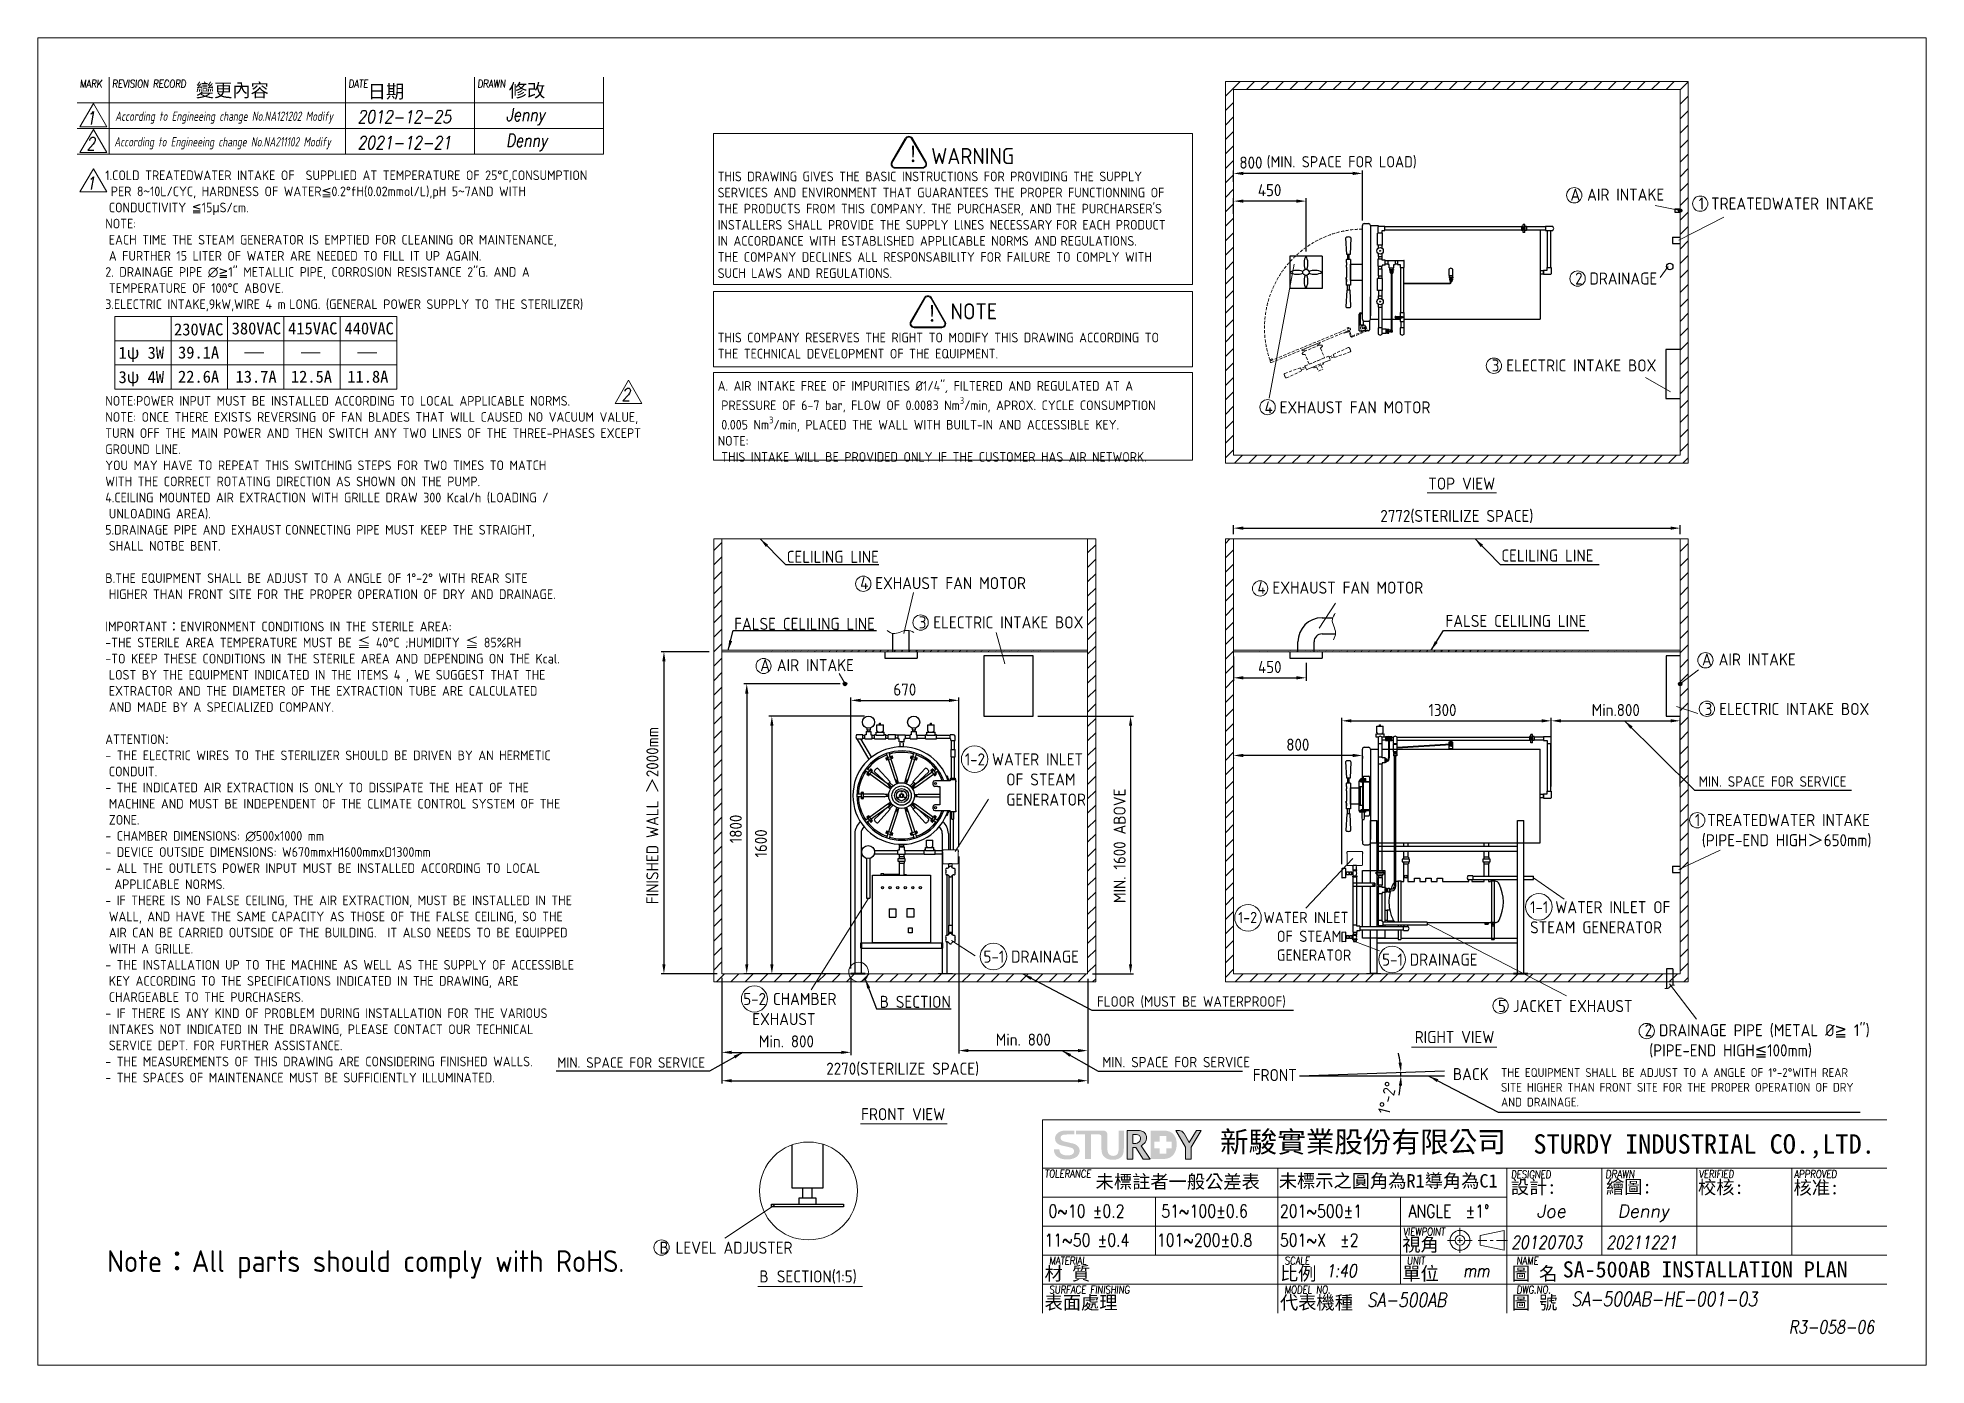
# Model space of a CAD drawing. Header units: millimetres. Extents: x -209823 to -198103, y -6455 to 1785.
import ezdxf

# ---------------------------------------------------------------- set-up
doc = ezdxf.new("R2010")
doc.units = ezdxf.units.MM
for name, pattern in [('DASHED2', [9.525, 6.35, -3.175]), ('HIDDEN', [9.525, 6.35, -3.175]), ('HIDDEN2', [4.7625, 3.175, -1.5875])]:
    doc.linetypes.add(name, pattern=pattern)
doc.layers.get('0').update_dxf_attribs({"lineweight": 25})
for name, color, linetype, lineweight in [('D', 3, 'Continuous', 13), ('F', 7, 'Continuous', 15), ('H', 2, 'HIDDEN', 15), ('HIDDEN', 1, 'HIDDEN2', 9), ('S', 4, 'Continuous', 15), ('T', 4, 'Continuous', 15), ('線段', 7, 'Continuous', 25)]:
    doc.layers.add(name, color=color, linetype=linetype, lineweight=lineweight)
doc.styles.get("Standard").update_dxf_attribs({"font": 'KAIU.TTF'})
doc.styles.add('STU25', font='isocp2.shx')
doc.styles.add('Text', font='romans.shx', dxfattribs={"width": 0.8, "oblique": 10})
doc.dimstyles.new('STU25', dxfattribs={"dimscale": 30, "dimtxt": 2.5, "dimasz": 2, "dimexe": 0.6, "dimexo": 1, "dimgap": 1, "dimtad": 1, "dimdsep": 46, "dimtxsty": 'STU25', "dimcen": 2, "dimazin": 2, "dimtfac": 1, "dimtmove": 0, "dimatfit": 3, "dimfxl": 0, "dimtolj": 1, "dimtzin": 0, "dimarcsym": 0})
doc.dimstyles.new('STU25$7', dxfattribs={"dimscale": 30, "dimtxt": 2.5, "dimasz": 2, "dimexe": 1.25, "dimexo": 0.625, "dimgap": 1, "dimtad": 0, "dimdec": 4, "dimdsep": 46, "dimtxsty": 'STU25', "dimcen": 2.5, "dimazin": 2, "dimtfac": 1, "dimtdec": 4, "dimtmove": 0, "dimatfit": 3, "dimfxl": 0, "dimtolj": 1, "dimtzin": 0, "dimarcsym": 0})

msp = doc.modelspace()

# ---------------------------------------------------------------- texts
at = {"lineweight": -3}
for s, p in [('變更內容', (-208842.233, 1418.016)), ('日期', (-207775.423, 1410.105)), ('修改', (-206899.442, 1416.433))]:
    msp.add_text(s, height=83.0297, dxfattribs=at).set_placement(p)
at = {"layer": 'D', "color": 4}
msp.add_text('SA-500AB INSTALLATION PLAN', height=100, dxfattribs=at).set_placement((-200359.069, -5910.126))
at = {"layer": 'D', "color": 11, "attachment_point": 1, "style": 'STU25'}
for s, insert, char_height in [('WARNING', (-204278.226, 1100.733), 100), ('{\\A1;}\\P{\\A1;1.COLD TREATEDWATER INTAKE OF  SUPPLIED AT TEMPERATURE OF 25°C,CONSUMPTION}\\P{\\A1; PER 8}{\\A1;\\f標楷體|b0|i0|c136|p65;~}{\\A1;\\Fisocp2.shx;10L/CYC, HARDNESS OF WATER}{\\A1;\\f新細明體|b0|i0|c136|p16;≦}{\\A1;\\Fisocp2.shx;0.2°fH(0.02mmol/L),pH 5}{\\A1;\\f標楷體|b0|i0|c136|p65;~}{\\A1;\\Fisocp2.shx;7AND WITH }\\P{\\A1;\\F???; }{\\A1;\\Fisocp2.shx;CONDUCTIVITY }{\\A1;\\f新細明體|b0|i0|c136|p16;≦}{\\A1;\\Fisocp2.shx;15}{\\A1;\\f新細明體|b0|i0|c136|p16;μ}{\\A1;\\Fisocp2.shx;S/cm.}\\P{\\A1;\\Fisocp2.shx;NOTE:}\\P{\\A1;\\F????; }{\\A1;\\Fisocp2.shx;EACH TIME THE STEAM GENERATOR IS EMPTIED FOR CLEANING OR MAINTENANCE, }\\P{\\A1;\\F????; }{\\A1;\\Fisocp2.shx;A FURTHER 15 LITER OF WATER ARE NEEDED TO FILL IT UP AGAIN.}\\P{\\A1;\\Fisocp2.shx;2. DRAINAGE PIPE ∅}{\\A1;\\f新細明體|b0|i0|c136|p16;≧}{\\A1;\\Fisocp2.shx;1" METALLIC PIPE, CORROSION RESISTANCE 2"G. AND A }\\P{\\A1;\\F???; }{\\A1;\\Fisocp2.shx;TEMPERATURE OF 100°C ABOVE.}\\P{\\A1;\\Fisocp2.shx;3.ELECTRIC INTAKE,9kW,WIRE 4 m}{\\A1;\\F????; }{\\A1;\\Fisocp2.shx;LONG. (GENERAL POWER SUPPLY TO THE STERILIZER)}\\P{\\A1;\\Fisocp2.shx;}\\P{\\A1;\\Fisocp2.shx;}\\P{\\A1;\\Fisocp2.shx;}\\P{\\A1;\\Fisocp2.shx;}\\P{\\A1;\\Fisocp2.shx;}\\P{\\A1;\\Fisocp2.shx;NOTE:POWER INPUT MUST BE INSTALLED ACCORDING TO LOCAL APPLICABLE NORMS.}\\P{\\A1;NOTE: ONCE THERE EXISTS REVERSING OF FAN BLADES THAT WILL CAUSED NO VACUUM VALUE, }\\P{\\A1;TURN OFF THE MAIN POWER AND THEN SWITCH ANY TWO LINES OF THE THREE-PHASES EXCEPT }\\P{\\A1;GROUND LINE. }\\P{\\A1;YOU MAY HAVE TO REPEAT THIS SWITCHING STEPS FOR TWO TIMES TO MATCH }\\P{\\A1;WITH THE CORRECT ROTATING DIRECTION AS SHOWN ON THE PUMP. }\\P{\\A1;\\Fisocp2.shx;4.CEILING MOUNTED AIR EXTRACTION WITH GRILLE DRAW 300 Kcal/h (LOADING / }\\P{\\A1;\\F???; }{\\A1;\\Fisocp2.shx;UNLOADING AREA).}\\P{\\A1;\\Fisocp2.shx;5.DRAINAGE PIPE AND EXHAUST}{\\A1;\\F????; }{\\A1;\\Fisocp2.shx;CONNECTING PIPE MUST KEEP THE STRAIGHT,}\\P{\\A1;\\F????; }{\\A1;\\Fisocp2.shx;SHALL NOTBE BENT.}\\P{\\A1;\\Fisocp2.shx;}\\P{\\A1;\\Fisocp2.shx;B.THE EQUIPMENT SHALL BE ADJUST TO A ANGLE OF 1°-2° WITH REAR SITE }\\P{\\A1;\\F???; }{\\A1;\\Fisocp2.shx;HIGHER THAN FRONT SITE FOR THE PROPER OPERATION OF DRY AND DRAINAGE.}\\P{\\A1;\\Fisocp2.shx;}\\P{\\A1;\\Fisocp2.shx;IMPORTANT}{\\A1;\\f標楷體|b0|i0|c136|p65;：}{\\A1;\\Fisocp2.shx;ENVIRONMENT CONDITIONS IN THE STERILE AREA:}\\P{\\A1;\\Fisocp2.shx;-THE STERILE AREA TEMPERATURE MUST BE }{\\A1;\\f標楷體|b0|i0|c136|p65;≦}{\\A1;\\Fisocp2.shx; 40°C ;HUMIDITY }{\\A1;\\f標楷體|b0|i0|c136|p65;≦}{\\A1;\\Fisocp2.shx; 85%RH}\\P{\\A1;\\Fisocp2.shx;-TO KEEP THESE CONDITIONS IN THE STERILE AREA AND DEPENDING ON THE Kcal. }\\P{\\A1;\\F???; }{\\A1;\\Fisocp2.shx;LOST BY THE EQUIPMENT INDICATED IN THE ITEMS 4 , WE SUGGEST THAT THE }\\P{\\A1;\\F???; }{\\A1;\\Fisocp2.shx;EXTRACTOR AND THE DIAMETER OF THE EXTRACTION TUBE ARE CALCULATED }\\P{\\A1;\\F???; }{\\A1;\\Fisocp2.shx;AND MADE BY A SPECIALIZED COMPANY.}\\P{\\A1;\\Fisocp2.shx;}\\P{\\A1;\\Fisocp2.shx;ATTENTION}{\\A1;\\fArial|b0|i0|c0|p34;:}\\P{\\A1;\\Fisocp2.shx;- THE ELECTRIC WIRES TO THE STERILIZER SHOULD BE DRIVEN BY AN HERMETIC }\\P{\\A1;\\F???; }{\\A1;\\Fisocp2.shx;CONDUIT.  }\\P{\\A1;\\Fisocp2.shx;- THE INDICATED AIR EXTRACTION IS ONLY TO DISSIPATE THE HEAT OF THE }\\P{\\A1;\\F???; }{\\A1;\\Fisocp2.shx;MACHINE AND MUST BE INDEPENDENT OF THE CLIMATE CONTROL SYSTEM OF THE }\\P{\\A1;\\F???; }{\\A1;\\Fisocp2.shx;ZONE.}\\P{\\A1;\\Fisocp2.shx;- CHAMBER DIMENSIONS: ∅500x1000 mm}\\P{\\A1;\\Fisocp2.shx;- DEVICE OUTSIDE DIMENSIONS: W670mmxH1600mmxD1300mm}\\P{\\A1;\\Fisocp2.shx;- ALL THE OUTLETS POWER INPUT MUST BE INSTALLED ACCORDING TO LOCAL}\\P{\\A1;\\F???; }{\\A1;\\Fisocp2.shx; APPLICABLE NORMS.}\\P{\\A1;\\Fisocp2.shx;- IF THERE IS NO FALSE CEILING, THE AIR EXTRACTION, MUST BE INSTALLED IN THE }\\P{\\A1;\\F???; }{\\A1;\\Fisocp2.shx;WALL, AND HAVE THE SAME CAPACITY AS THOSE OF THE FALSE CEILING, SO THE }\\P{\\A1;\\F???; }{\\A1;\\Fisocp2.shx;AIR CAN BE CARRIED OUTSIDE OF THE BUILDING.  IT ALSO NEEDS TO BE EQUIPPED }\\P{\\A1;\\F???; }{\\A1;\\Fisocp2.shx;WITH A GRILLE.}\\P{\\A1;\\Fisocp2.shx;- THE INSTALLATION UP TO THE MACHINE AS WELL AS THE SUPPLY OF ACCESSIBLE }\\P{\\A1;\\F???; }{\\A1;\\Fisocp2.shx;KEY ACCORDING TO THE SPECIFICATIONS INDICATED IN THE DRAWING, ARE }\\P{\\A1;\\F???; }{\\A1;\\Fisocp2.shx;CHARGEABLE TO THE PURCHASERS. }\\P{\\A1;\\Fisocp2.shx;- IF THERE IS ANY KIND OF PROBLEM DURING INSTALLATION FOR THE VARIOUS }\\P{\\A1;\\F???; }{\\A1;\\Fisocp2.shx;INTAKES NOT INDICATED IN THE DRAWING, PLEASE CONTACT OUR TECHNICAL }\\P{\\A1;\\F???; }{\\A1;\\Fisocp2.shx;SERVICE DEPT. FOR FURTHER ASSISTANCE.}\\P{\\A1;\\Fisocp2.shx;- THE MEASUREMENTS OF THIS DRAWING ARE CONSIDERING FINISHED WALLS.}\\P{\\A1;\\Fisocp2.shx;- THE SPACES OF MAINTENANCE MUST BE SUFFICIENTLY ILLUMINATED.}', (-209404.083, 1061.38), 59.999996), ('\\A1;\\P\\f標楷體|b0|i0|c136|p65; \\P\\Fisocp2.shx|c136;THIS DRAWING GIVES THE BASIC INSTRUCTIONS FOR PROVIDING THE SUPPLY \\PSERVICES AND ENVIRONMENT THAT GUARANTEES THE PROPER FUNCTIONNING OF \\PTHE PRODUCTS FROM THIS COMPANY. THE PURCHASER, AND\\f???|b0|i0|c0|p65; \\Fisocp2.shx|c136;THE PURCHARSER\'S \\PINSTALLERS SHALL PROVIDE THE SUPPLY LlNES NECESSARY\\f???|b0|i0|c0|p65; \\Fisocp2.shx|c136;FOR EACH PRODUCT \\PIN ACCORDANCE WITH ESTABLlSHED APPLlCABLE NORMS AND\\f???|b0|i0|c0|p65; \\Fisocp2.shx|c136;REGULATIONS. \\PTHE COMPANY DECLlNES ALL RESPONSABILlTY FOR FAILURE TO COMPLY WITH \\PSUCH LAWS AND REGULATIONS.\\P\\P\\P\\PTHIS COMPANY RESERVES THE RIGHT TO MODIFY THIS DRAWING ACCORDING TO \\PTHE TECHNICAL DEVELOPMENT OF THE EQUIPMENT.\\P\\PA. AIR INTAKE FREE OF IMPURITIES %%C1/4"\\fISOCP2|b0|i1|c0|p2;, \\Fisocp2.shx|c136;FILTERED AND REGULATED AT A \\P\\f???|b0|i0|c0|p65; \\Fisocp2.shx|c136;PRESSURE OF 6-7 bar, FLOW OF 0.0083 Nm{\\H0.7x;\\S3^ ;}/min, APROX. CYCLE CONSUMPTION \\P\\f???|b0|i0|c0|p65; \\Fisocp2.shx|c136;0.005 Nm{\\H0.7x;\\S3^ ;}/min, PLACED THE WALL WITH BUILT-IN AND ACCESSIBLE KEY.\\PNOTE:\\P\\f???|b0|i0|c0|p65; \\Fisocp2.shx|c136;THIS INTAKE WILL BE PROVIDED ONLY IF THE CUSTOMER HAS AIR NETWORK.', (-205603.363, 1154.186), 59.999996), ('NOTE', (-204158.128, 136.652), 100), ('{\\f標楷體|b0|i0|c136|p65;230VAC}', (-208977.377, 12.244), 75), ('{\\f標楷體|b0|i0|c136|p65;380VAC}', (-208619.494, 18.429), 75), ('{\\f標楷體|b0|i0|c136|p65;415VAC}', (-208269.494, 18.429), 75), ('{\\f標楷體|b0|i0|c136|p65;440VAC}', (-207919.494, 18.429), 75), ('{\\f標楷體|b0|i0|c136|p65;1ψ 3W}', (-209321.812, -132.723), 75), ('{\\f標楷體|b0|i0|c136|p65;39.1A}', (-208952.434, -131.125), 75), ('{\\f標楷體|b0|i0|c136|p65;3ψ 4W}', (-209321.812, -283.795), 75), ('{\\f標楷體|b0|i0|c136|p65;22.6A}', (-208952.434, -281.125), 75), ('{\\f標楷體|b0|i0|c136|p65;13.7A}', (-208595.656, -281.125), 75), ('{\\f標楷體|b0|i0|c136|p65;12.5A}', (-208252.032, -281.125), 75), ('{\\f標楷體|b0|i0|c136|p65;11.8A}', (-207902.032, -281.125), 75), ('{\\C3;5-1 DRAINAGE }', (-203953.742, -3881.161), 75), ('{\\C3;5-1 DRAINAGE }', (-201479.707, -3899.721), 75), ('{\\C3;2 DRAINAGE PIPE (METAL %%c\\f新細明體|b0|i0|c136|p16;≧\\Fisocp2.shx; 1") \\P\\f????|b0|i0|c0|p16; \\Fisocp2.shx;(PIPE-END HIGH\\f新細明體|b0|i0|c136|p16;≦\\Fisocp2.shx;100mm)}', (-199850.343, -4337.934), 75), ('{\\C3;B LEVEL ADJUSTER}', (-205964.561, -5688.225), 75)]:
    msp.add_mtext(s, dxfattribs=dict(at, insert=insert, char_height=char_height))
at = {"layer": 'D', "color": 11, "attachment_point": 1}
for s, insert, char_height in [('{\\Fisocp2.shx;\\C3;(MIN. SPACE FOR LOAD)}', (-202196.361, 1050.291), 70), ('{\\Fisocp2.shx;\\C3;A AIR INTAKE}', (-200310.993, 848.994), 75), ('{\\Fisocp2.shx;\\C3;1 TREATEDWATER INTAKE\\P }', (-199514.797, 793.347), 75), ('{\\Fisocp2.shx;\\C3;2 DRAINAGE }', (-200281.832, 328.083), 75), ('{\\Fisocp2.shx;\\C3;3 ELECTRIC INTAKE BOX}', (-200799.39, -211.641), 75), ('{\\Fisocp2.shx;\\C3;4 EXHAUST FAN MOTOR}', (-202209.157, -471.731), 75), ('{\\Fisocp2.shx;TOP VIEW}', (-201193.27, -944.91), 75), ('{\\Fisocp2.shx;\\C3;CELILING LINE}', (-205174.845, -1399.42), 75), ('{\\Fisocp2.shx;\\C3;CELILING LINE}', (-200739.898, -1391.689), 75), ('{\\Fisocp2.shx;\\C3;4 EXHAUST FAN MOTOR}', (-204718.991, -1562.892), 75), ('{\\Fisocp2.shx;\\C3;4 EXHAUST FAN MOTOR}', (-202253.722, -1591.032), 75), ('{\\Fisocp2.shx;\\C3;FALSE CELILING LINE}', (-205500.895, -1815.552), 75), ('{\\Fisocp2.shx;\\C3;3 ELECTRIC INTAKE BOX}', (-204355.458, -1806.327), 75), ('{\\Fisocp2.shx;\\C3;FALSE CELILING LINE}', (-201086.384, -1797.488), 75), ('{\\Fisocp2.shx;\\C3;A AIR INTAKE}', (-205339.397, -2071.98), 75), ('{\\Fisocp2.shx;\\C3;A AIR INTAKE}', (-199494.787, -2036.588), 75), ('{\\Fisocp2.shx;\\C3;3 ELECTRIC INTAKE BOX}', (-199477.97, -2344.102), 75), ('{\\Fisocp2.shx;\\C3;1-2 WATER INLET\\P      OF STEAM \\P      GENERATOR}', (-204069.817, -2656.679), 75), ('{\\Fisocp2.shx;\\C3;MIN. SPACE FOR SERVICE}', (-199514.98, -2799.231), 65), ('{\\Fisocp2.shx;\\C3;1 TREATEDWATER INTAKE\\P (PIPE-END HIGH\\f新細明體|b0|i0|c136|p16;＞\\Fisocp2.shx;650mm)}', (-199538.81, -3033.59), 75), ('{\\Fisocp2.shx;\\C3;1-1 WATER INLET OF \\PSTEAM GENERATOR}', (-200561.463, -3574.313), 75), ('{\\Fisocp2.shx;\\C3;1-2 WATER INLET\\P      OF STEAM \\P      GENERATOR}', (-202373.184, -3640.842), 70), ('{\\Fisocp2.shx;\\C3;5-2 CHAMBER \\P\\f???|b0|i0|c0|p65;  \\Fisocp2.shx;EXHAUST}', (-205444.47, -4143.939), 75), ('{\\Fisocp2.shx;\\C3;B SECTION}', (-204597.908, -4162.011), 75), ('{\\Fisocp2.shx;\\C3;FLOOR (MUST BE WATERPROOF)}', (-203249.023, -4164.679), 65), ('{\\Fisocp2.shx;\\C3;5 JACKET EXHAUST}', (-200760.175, -4187.937), 75), ('{\\Fisocp2.shx;RIGHT VIEW}', (-201277.706, -4380.389), 75), ('{\\Fisocp2.shx;\\C3;MIN. SPACE FOR SERVICE}', (-206599.145, -4543.871), 65), ('{\\Fisocp2.shx;\\C3;MIN. SPACE FOR SERVICE}', (-203217.021, -4540.791), 65), ('{\\Fisocp2.shx;\\C3;THE EQUIPMENT SHALL BE ADJUST TO A ANGLE OF 1%%d-2%%dWITH REAR \\PSITE HIGHER THAN FRONT SITE FOR THE PROPER OPERATION OF DRY \\PAND DRAINAGE.}', (-200741.892, -4610.78), 55), ('{\\Fisocp2.shx;FRONT VIEW}', (-204712.884, -4859.158), 75), ('{\\Fisocp2.shx;B} {\\Fisocp2.shx;SECTION(1:5)}', (-205344.642, -5866.34), 75)]:
    msp.add_mtext(s, dxfattribs=dict(at, insert=insert, char_height=char_height))
at = {"layer": 'D', "linetype": 'Continuous', "char_height": 75, "width": 218.181, "attachment_point": 1}
for s, insert in [('{\\Fisocp2.shx;FRONT}', (-202282.529, -4616.307)), ('{\\Fisocp2.shx;BACK}', (-201040.581, -4610.475))]:
    msp.add_mtext(s, dxfattribs=dict(at, insert=insert))
at = {"layer": 'D', "color": 0, "insert": (-209392.321, -5741.453), "char_height": 135.00867, "attachment_point": 1, "style": 'STU25'}
msp.add_mtext('Note{\\f標楷體|b0|i0|c136|p65;：}All parts should comply with RoHS.', dxfattribs=at)
at = {"layer": 'F', "color": 1, "lineweight": 15, "style": 'Text', "oblique": 5, "width": 0.8}
for s, p in [('MARK', (-209561.728, 1475.335)), ('REVISION RECORD', (-209361.728, 1475.335)), ('DATE', (-207894.929, 1475.335)), ('DRAWN', (-207094.929, 1475.335))]:
    msp.add_text(s, height=48, dxfattribs=at).set_placement(p)
at = {"layer": 'T', "lineweight": 20, "style": 'Text', "oblique": 10, "width": 0.8}
for s, height, p in [('1', 80, (-209521.394, 1247.045)), ('2012-12-25', 80, (-207838.802, 1254.201)), ('Jenny', 80, (-206917.505, 1268.246)), ('2021-12-21', 80, (-207838.802, 1094.201)), ('Denny', 80, (-206917.505, 1108.246)), ('2', 80, (-209521.394, 1087.045)), ('1', 80, (-209521.394, 842.33)), ('2', 80, (-206199.825, -469.743)), ('20120703', 80, (-200678.84, -5732.157)), ('20211221', 80, (-200088.84, -5732.157)), ('1:40', 80, (-201828.753, -5908.937)), ('mm', 80, (-200978.428, -5908.71)), ('SA-500AB', 88, (-201573.678, -6093.472)), ('SA-500AB-HE-001-03', 88, (-200304.541, -6087.878))]:
    msp.add_text(s, height=height, dxfattribs=at).set_placement(p)
at = {"layer": 'T', "lineweight": 20, "style": 'Text', "oblique": 10}
for s, p in [('Joe', (-200521.223, -5538.457)), ('Denny', (-200018.952, -5538.457))]:
    msp.add_text(s, height=80, dxfattribs=at).set_placement(p)
at = {"layer": 'T', "linetype": 'Continuous', "lineweight": 20, "attachment_point": 1, "style": 'Text'}
for s, insert, char_height in [('{\\Fisocp2.shx|c136;According to Engineeing change No.NA121202 Modify}', (-209342.82, 1327.043), 58), ('{\\Fisocp2.shx|c136;According to Engineeing change No.NA211102 Modify}', (-209348.631, 1168.199), 58), ('{R3-058-06}', (-198955.589, -6177.692), 80)]:
    msp.add_mtext(s, dxfattribs=dict(at, insert=insert, char_height=char_height))

# ---------------------------------------------------------------- blocks, each defined once
blk = doc.blocks.new('*D1')
at = {"layer": 'D', "color": 0, "linetype": 'Continuous', "lineweight": -2}
for p, q in [((-201730, -3344), (-201730, -2437)), ((-201670, -2455), (-200490, -2455)), ((-200430, -2862), (-200430, -2437))]:
    blk.add_line(p, q, dxfattribs=at)
at = {"layer": 'D', "color": 0}
for points in [[(-201670, -2445), (-201670, -2465), (-201730, -2455)], [(-200490, -2465), (-200490, -2445), (-200430, -2455)]]:
    blk.add_solid(points, dxfattribs=at)
at = {"layer": 'Defpoints', "color": 0}
for p in [(-200430, -2455), (-200430, -2892), (-201730, -3374)]:
    blk.add_point(p, dxfattribs=at)
at = {"layer": 'D', "color": 0, "insert": (-201105, -2388), "char_height": 75, "attachment_point": 5, "style": 'STU25'}
blk.add_mtext('\\A1;1300', dxfattribs=at)
blk = doc.blocks.new('*D2')
at = {"layer": 'D', "color": 0, "linetype": 'Continuous', "lineweight": -2}
for p, q in [((-202402, -2056), (-202402, -2206)), ((-201952, -2095), (-201952, -2206)), ((-202342, -2188), (-202012, -2188))]:
    blk.add_line(p, q, dxfattribs=at)
at = {"layer": 'D', "color": 0}
for points in [[(-202342, -2178), (-202342, -2198), (-202402, -2188)], [(-202012, -2198), (-202012, -2178), (-201952, -2188)]]:
    blk.add_solid(points, dxfattribs=at)
at = {"layer": 'Defpoints', "color": 0}
for p in [(-202402, -2026), (-201952, -2065), (-201952, -2188)]:
    blk.add_point(p, dxfattribs=at)
at = {"layer": 'D', "color": 0, "insert": (-202177, -2121), "char_height": 75, "attachment_point": 5, "style": 'STU25'}
blk.add_mtext('\\A1;450', dxfattribs=at)
blk = doc.blocks.new('*D3')
at = {"layer": 'D', "color": 0, "linetype": 'Continuous', "lineweight": -2}
for p, q in [((-202402, 691), (-202402, 789)), ((-202012, 771), (-202342, 771)), ((-201952, 459), (-201952, 789))]:
    blk.add_line(p, q, dxfattribs=at)
at = {"layer": 'D', "color": 0}
for points in [[(-202342, 781), (-202342, 761), (-202402, 771)], [(-202012, 761), (-202012, 781), (-201952, 771)]]:
    blk.add_solid(points, dxfattribs=at)
at = {"layer": 'Defpoints', "color": 0}
for p in [(-202402, 771), (-202402, 661), (-201952, 429)]:
    blk.add_point(p, dxfattribs=at)
at = {"layer": 'D', "color": 0, "insert": (-202178, 839), "char_height": 75, "attachment_point": 5, "style": 'STU25'}
blk.add_mtext('\\A1;450', dxfattribs=at)
blk = doc.blocks.new('*D4')
at = {"layer": 'D', "color": 0, "lineweight": -2}
for p, q in [((-205577, -4056), (-205577, -4531)), ((-204777, -4053), (-204777, -4531)), ((-205517, -4513), (-204837, -4513))]:
    blk.add_line(p, q, dxfattribs=at)
at = {"layer": 'D', "color": 0}
for points in [[(-205517, -4503), (-205517, -4523), (-205577, -4513)], [(-204837, -4523), (-204837, -4503), (-204777, -4513)]]:
    blk.add_solid(points, dxfattribs=at)
at = {"layer": 'Defpoints', "color": 0}
for p in [(-205577, -4026), (-204777, -4023), (-204777, -4513)]:
    blk.add_point(p, dxfattribs=at)
at = {"layer": 'D', "color": 0, "insert": (-205177, -4445), "char_height": 75, "attachment_point": 5, "style": 'STU25'}
blk.add_mtext('\\A1;Min. 800', dxfattribs=at)
blk = doc.blocks.new('*D5')
at = {"layer": 'D', "color": 0, "lineweight": -2}
for p, q in [((-204107, -3298), (-204107, -4520)), ((-203307, -4056), (-203307, -4520)), ((-204047, -4502), (-203367, -4502))]:
    blk.add_line(p, q, dxfattribs=at)
at = {"layer": 'D', "color": 0}
for points in [[(-204047, -4492), (-204047, -4512), (-204107, -4502)], [(-203367, -4512), (-203367, -4492), (-203307, -4502)]]:
    blk.add_solid(points, dxfattribs=at)
at = {"layer": 'Defpoints', "color": 0}
for p in [(-204107, -3268), (-203307, -4026), (-203307, -4502)]:
    blk.add_point(p, dxfattribs=at)
at = {"layer": 'D', "color": 0, "insert": (-203707, -4434), "char_height": 75, "attachment_point": 5, "style": 'STU25'}
blk.add_mtext('\\A1;Min. 800', dxfattribs=at)
blk = doc.blocks.new('*D6')
at = {"layer": 'D', "color": 0, "lineweight": -2}
for p, q in [((-202402, -2685), (-202402, -2688)), ((-201662, -2670), (-202342, -2670)), ((-201602, -2674), (-201602, -2688))]:
    blk.add_line(p, q, dxfattribs=at)
at = {"layer": 'D', "color": 0}
for points in [[(-202342, -2660), (-202342, -2680), (-202402, -2670)], [(-201662, -2680), (-201662, -2660), (-201602, -2670)]]:
    blk.add_solid(points, dxfattribs=at)
at = {"layer": 'Defpoints', "color": 0}
for p in [(-202402, -2655), (-202402, -2670), (-201602, -2644)]:
    blk.add_point(p, dxfattribs=at)
at = {"layer": 'D', "color": 0, "insert": (-202003, -2603), "char_height": 75, "attachment_point": 5, "style": 'STU25'}
blk.add_mtext('\\A1;{\\Fisocp2.shx;800}', dxfattribs=at)
blk = doc.blocks.new('*D12')
at = {"layer": 'D', "color": 0, "lineweight": -2}
for p, q in [((-204843, -2226), (-205441, -2226)), ((-205423, -2286), (-205423, -3966)), ((-204843, -4026), (-205441, -4026))]:
    blk.add_line(p, q, dxfattribs=at)
at = {"layer": 'D', "color": 0}
for points in [[(-205413, -2286), (-205433, -2286), (-205423, -2226)], [(-205433, -3966), (-205413, -3966), (-205423, -4026)]]:
    blk.add_solid(points, dxfattribs=at)
at = {"layer": 'Defpoints', "color": 0}
for p in [(-204813, -2226), (-205423, -4026), (-204813, -4026)]:
    blk.add_point(p, dxfattribs=at)
at = {"layer": 'D', "color": 0, "insert": (-205491, -3126), "char_height": 75, "attachment_point": 5, "rotation": 90, "style": 'STU25'}
blk.add_mtext('\\A1;1800', dxfattribs=at)
blk = doc.blocks.new('*D11')
at = {"layer": 'D', "color": 0, "linetype": 'Continuous', "lineweight": -2}
for p, q in [((-204693, -2426), (-205285, -2426)), ((-205267, -2486), (-205267, -3966)), ((-204935, -4026), (-205285, -4026))]:
    blk.add_line(p, q, dxfattribs=at)
at = {"layer": 'D', "color": 0}
for points in [[(-205257, -2486), (-205277, -2486), (-205267, -2426)], [(-205277, -3966), (-205257, -3966), (-205267, -4026)]]:
    blk.add_solid(points, dxfattribs=at)
at = {"layer": 'Defpoints', "color": 0}
for p in [(-204663, -2426), (-205267, -4026), (-204905, -4026)]:
    blk.add_point(p, dxfattribs=at)
at = {"layer": 'D', "color": 0, "insert": (-205335, -3216), "char_height": 75, "attachment_point": 5, "rotation": 90, "style": 'STU25'}
blk.add_mtext('\\A1;{\\Fisocp2.shx;1600}', dxfattribs=at)
blk = doc.blocks.new('*D13')
at = {"layer": 'D', "color": 0, "lineweight": -2}
for p, q in [((-204777, -3993), (-204777, -2310)), ((-204717, -2328), (-204167, -2328)), ((-204107, -3238), (-204107, -2310))]:
    blk.add_line(p, q, dxfattribs=at)
at = {"layer": 'D', "color": 0}
for points in [[(-204717, -2318), (-204717, -2338), (-204777, -2328)], [(-204167, -2338), (-204167, -2318), (-204107, -2328)]]:
    blk.add_solid(points, dxfattribs=at)
at = {"layer": 'Defpoints', "color": 0}
for p in [(-204107, -2328), (-204107, -3268), (-204777, -4023)]:
    blk.add_point(p, dxfattribs=at)
at = {"layer": 'D', "color": 0, "insert": (-204442, -2261), "char_height": 75, "attachment_point": 5, "style": 'STU25'}
blk.add_mtext('\\A1;670', dxfattribs=at)
blk = doc.blocks.new('*D14')
at = {"layer": 'D', "color": 0, "lineweight": -2}
for p, q in [((-202402, 890), (-202402, 961)), ((-201662, 943), (-202342, 943)), ((-201602, 650), (-201602, 961))]:
    blk.add_line(p, q, dxfattribs=at)
at = {"layer": 'D', "color": 0}
for points in [[(-202342, 953), (-202342, 933), (-202402, 943)], [(-201662, 933), (-201662, 953), (-201602, 943)]]:
    blk.add_solid(points, dxfattribs=at)
at = {"layer": 'Defpoints', "color": 0}
for p in [(-202402, 943), (-202402, 860), (-201602, 620)]:
    blk.add_point(p, dxfattribs=at)
at = {"layer": 'D', "color": 0, "insert": (-202294, 1010), "char_height": 75, "attachment_point": 5, "style": 'STU25'}
blk.add_mtext('\\A1;800', dxfattribs=at)
blk = doc.blocks.new('*D15')
at = {"layer": 'D', "color": 0, "lineweight": -2}
for p, q in [((-200430, -2862), (-200430, -2437)), ((-200370, -2455), (-199690, -2455)), ((-199630, -2862), (-199630, -2437))]:
    blk.add_line(p, q, dxfattribs=at)
at = {"layer": 'D', "color": 0}
for points in [[(-200370, -2445), (-200370, -2465), (-200430, -2455)], [(-199690, -2465), (-199690, -2445), (-199630, -2455)]]:
    blk.add_solid(points, dxfattribs=at)
at = {"layer": 'Defpoints', "color": 0}
for p in [(-199630, -2455), (-200430, -2892), (-199630, -2892)]:
    blk.add_point(p, dxfattribs=at)
at = {"layer": 'D', "color": 0, "insert": (-200030, -2388), "char_height": 75, "attachment_point": 5, "style": 'STU25'}
blk.add_mtext('\\A1;Min.800', dxfattribs=at)
blk = doc.blocks.new('*D16')
at = {"layer": 'D', "color": 0, "linetype": 'Continuous', "lineweight": -2}
for start, end in [(7.4579, 12.9157), (0, 2), (349.0843, 354.5421)]:
    blk.add_arc((-201993, -4659), 630, start, end, dxfattribs=at)
at = {"layer": 'D', "color": 0}
for points in [[(-201378, -4578), (-201358, -4577), (-201363, -4637)], [(-201356, -4720), (-201376, -4719), (-201363, -4659)]]:
    blk.add_solid(points, dxfattribs=at)
at = {"layer": 'Defpoints', "color": 0}
for p in [(-201993, -4659), (-201993, -4659), (-201363, -4644), (-201092, -4628), (-201092, -4659)]:
    blk.add_point(p, dxfattribs=at)
at = {"layer": 'D', "color": 0, "insert": (-201447, -4795), "char_height": 75, "attachment_point": 5, "rotation": 76.0134, "style": 'STU25'}
blk.add_mtext('1%%D-2%%D', dxfattribs=at)
blk = doc.blocks.new('*D17')
at = {"layer": 'D', "color": 0, "lineweight": -2}
for p, q in [((-205577, -4050), (-205577, -4707)), ((-203307, -4056), (-203307, -4707)), ((-205517, -4689), (-203367, -4689))]:
    blk.add_line(p, q, dxfattribs=at)
at = {"layer": 'D', "color": 0}
for points in [[(-205517, -4679), (-205517, -4699), (-205577, -4689)], [(-203367, -4699), (-203367, -4679), (-203307, -4689)]]:
    blk.add_solid(points, dxfattribs=at)
at = {"layer": 'Defpoints', "color": 0}
for p in [(-205577, -4020), (-203307, -4026), (-203307, -4689)]:
    blk.add_point(p, dxfattribs=at)
at = {"layer": 'D', "color": 0, "insert": (-204455, -4618), "char_height": 75, "attachment_point": 5, "style": 'STU25'}
blk.add_mtext('\\A1;2270(STERILIZE SPACE)', dxfattribs=at)
blk = doc.blocks.new('541')
at = {"layer": 'D'}
h = blk.add_hatch(color=11, dxfattribs=at)
edge = h.paths.add_edge_path()
edge.add_line((-239711, -15364), (-239797, -15512))
edge.add_arc((-239775, -15524), 25, 150, 270)
edge.add_line((-239775, -15549), (-239604, -15549))
edge.add_arc((-239604, -15524), 25, 270, 390)
edge.add_line((-239583, -15512), (-239668, -15364))
edge.add_arc((-239690, -15376), 25, 30, 150)
edge = h.paths.add_edge_path(flags=16)
edge.add_arc((-239690, -15376), 20, 30, 150)
edge.add_line((-239707, -15366), (-239792, -15514))
edge.add_arc((-239775, -15524), 20, 150, 270)
edge.add_line((-239775, -15544), (-239604, -15544))
edge.add_arc((-239604, -15524), 20, 270, 390)
edge.add_line((-239587, -15514), (-239672, -15366))
at = {"layer": 'D', "color": 11}
for p, q in [((-239711, -15364), (-239797, -15512)), ((-239707, -15366), (-239792, -15514)), ((-239672, -15366), (-239587, -15514)), ((-239668, -15364), (-239583, -15512)), ((-239775, -15544), (-239604, -15544)), ((-239775, -15549), (-239604, -15549))]:
    blk.add_line(p, q, dxfattribs=at)
for centre, radius, start, end in [((-239690, -15376), 25, 30, 150), ((-239690, -15376), 20, 30, 150), ((-239775, -15524), 25, 150, 270), ((-239775, -15524), 20, 150, 270), ((-239604, -15524), 25, 270, 30), ((-239604, -15524), 20, 270, 30)]:
    blk.add_arc(centre, radius, start, end, dxfattribs=at)
at = {"layer": 'D', "color": 11, "insert": (-239698, -15411), "char_height": 100, "attachment_point": 1, "style": 'STU25'}
blk.add_mtext('{\\f標楷體|b0|i0|c136|p65;!}', dxfattribs=at)
blk = doc.blocks.new('*D18')
at = {"layer": 'D', "color": 0, "lineweight": -2}
for p, q in [((-205657, -2026), (-205955, -2026)), ((-205937, -2086), (-205937, -3966)), ((-205607, -4026), (-205955, -4026))]:
    blk.add_line(p, q, dxfattribs=at)
at = {"layer": 'D', "color": 0}
for points in [[(-205927, -2086), (-205947, -2086), (-205937, -2026)], [(-205947, -3966), (-205927, -3966), (-205937, -4026)]]:
    blk.add_solid(points, dxfattribs=at)
at = {"layer": 'Defpoints', "color": 0}
for p in [(-205627, -2026), (-205937, -4026), (-205577, -4026)]:
    blk.add_point(p, dxfattribs=at)
at = {"layer": 'D', "color": 0, "insert": (-206046, -3593), "char_height": 75, "attachment_point": 1, "rotation": 90, "style": 'STU25'}
blk.add_mtext('\\A1;FINISHED WALL {\\f標楷體|b0|i0|c136|p65;＞}2000mm', dxfattribs=at)
blk = doc.blocks.new('*D19')
at = {"layer": 'D', "color": 0, "lineweight": -2}
for p, q in [((-203616, -2426), (-203023, -2426)), ((-203041, -2486), (-203041, -3966)), ((-203277, -4026), (-203023, -4026))]:
    blk.add_line(p, q, dxfattribs=at)
at = {"layer": 'D', "color": 0}
for points in [[(-203031, -2486), (-203051, -2486), (-203041, -2426)], [(-203051, -3966), (-203031, -3966), (-203041, -4026)]]:
    blk.add_solid(points, dxfattribs=at)
at = {"layer": 'Defpoints', "color": 0}
for p in [(-203646, -2426), (-203307, -4026), (-203041, -4026)]:
    blk.add_point(p, dxfattribs=at)
at = {"layer": 'D', "color": 0, "insert": (-203109, -3231), "char_height": 75, "attachment_point": 5, "rotation": 90, "style": 'STU25'}
blk.add_mtext('\\A1;{\\Fisocp2.shx;MIN. 1600 ABOVE}', dxfattribs=at)
blk = doc.blocks.new('*D20')
at = {"layer": 'D', "color": 0, "lineweight": -2}
for p, q in [((-202402, -1296), (-202402, -1241)), ((-202342, -1259), (-199690, -1259)), ((-199630, -1296), (-199630, -1241))]:
    blk.add_line(p, q, dxfattribs=at)
at = {"layer": 'D', "color": 0}
for points in [[(-202342, -1249), (-202342, -1269), (-202402, -1259)], [(-199690, -1269), (-199690, -1249), (-199630, -1259)]]:
    blk.add_solid(points, dxfattribs=at)
at = {"layer": 'Defpoints', "color": 0}
for p in [(-199630, -1259), (-202402, -1326), (-199630, -1326)]:
    blk.add_point(p, dxfattribs=at)
at = {"layer": 'D', "color": 0, "insert": (-201016, -1187), "char_height": 75, "attachment_point": 5, "style": 'STU25'}
blk.add_mtext('\\A1;{\\Fisocp2.shx;2772(STERILIZE SPACE)}', dxfattribs=at)
blk = doc.blocks.new('521245')
at = {"layer": 'D'}
h = blk.add_hatch(color=11, dxfattribs=at)
edge = h.paths.add_edge_path()
edge.add_line((-242347, -14323), (-242432, -14470))
edge.add_arc((-242410, -14483), 25, 150, 270)
edge.add_line((-242410, -14508), (-242240, -14508))
edge.add_arc((-242240, -14483), 25, 270, 390)
edge.add_line((-242218, -14470), (-242303, -14323))
edge.add_arc((-242325, -14335), 25, 30, 150)
edge = h.paths.add_edge_path(flags=16)
edge.add_arc((-242325, -14335), 20, 30, 150)
edge.add_line((-242342, -14325), (-242428, -14473))
edge.add_arc((-242410, -14483), 20, 150, 270)
edge.add_line((-242410, -14503), (-242240, -14503))
edge.add_arc((-242240, -14483), 20, 270, 390)
edge.add_line((-242222, -14473), (-242308, -14325))
at = {"layer": 'D', "color": 11}
for p, q in [((-242347, -14323), (-242432, -14470)), ((-242342, -14325), (-242428, -14473)), ((-242308, -14325), (-242222, -14473)), ((-242303, -14323), (-242218, -14470)), ((-242410, -14503), (-242240, -14503)), ((-242410, -14508), (-242240, -14508))]:
    blk.add_line(p, q, dxfattribs=at)
for centre, radius, start, end in [((-242325, -14335), 25, 30, 150), ((-242325, -14335), 20, 30, 150), ((-242410, -14483), 25, 150, 270), ((-242410, -14483), 20, 150, 270), ((-242240, -14483), 25, 270, 30), ((-242240, -14483), 20, 270, 30)]:
    blk.add_arc(centre, radius, start, end, dxfattribs=at)
at = {"layer": 'D', "color": 11, "insert": (-242333, -14370), "char_height": 100, "attachment_point": 1, "style": 'STU25'}
blk.add_mtext('{\\f標楷體|b0|i0|c136|p65;!}', dxfattribs=at)
blk = doc.blocks.new('新駿LOGO')
at = {"layer": 'F'}
h = blk.add_hatch(color=256, dxfattribs=at)
edge = h.paths.add_edge_path()
edge.add_spline(control_points=[(-529.05, -442.14), (-529.05, -442.31), (-529.02, -442.45), (-528.95, -442.56), (-528.89, -442.68), (-528.8, -442.78), (-528.69, -442.85), (-528.57, -442.93), (-528.44, -442.98), (-528.29, -443.01), (-528.15, -443.05), (-527.99, -443.07), (-527.81, -443.07), (-527.62, -443.07), (-527.47, -443.05), (-527.33, -443.01), (-527.2, -442.97), (-527.09, -442.92), (-527.01, -442.86), (-526.93, -442.8), (-526.87, -442.73), (-526.83, -442.65), (-526.8, -442.57), (-526.78, -442.49), (-526.78, -442.41), (-526.78, -442.25), (-526.82, -442.13), (-526.91, -442.05), (-526.99, -441.97), (-527.08, -441.91), (-527.18, -441.88), (-527.36, -441.83), (-527.56, -441.77), (-527.79, -441.72), (-528.02, -441.67), (-528.3, -441.61), (-528.64, -441.53), (-528.85, -441.48), (-529.02, -441.41), (-529.16, -441.34), (-529.3, -441.26), (-529.41, -441.17), (-529.5, -441.07), (-529.58, -440.98), (-529.64, -440.87), (-529.67, -440.77), (-529.7, -440.66), (-529.72, -440.55), (-529.72, -440.43), (-529.72, -440.22), (-529.67, -440.03), (-529.57, -439.87), (-529.46, -439.71), (-529.33, -439.58), (-529.16, -439.47), (-528.99, -439.37), (-528.85, -439.31), (-528.64, -439.26), (-528.43, -439.21), (-528.13, -439.2), (-527.91, -439.2), (-527.66, -439.2), (-526.73, -439.2), (-526.73, -439.2), (-526.73, -439.2), (-526.73, -439.81), (-526.73, -439.81), (-526.73, -439.81), (-528.14, -439.8), (-528.28, -439.83), (-528.39, -439.85), (-528.48, -439.86), (-528.56, -439.9), (-528.65, -439.94), (-528.72, -440), (-528.78, -440.07), (-528.84, -440.14), (-528.87, -440.23), (-528.87, -440.34), (-528.87, -440.5), (-528.81, -440.62), (-528.7, -440.7), (-528.6, -440.79), (-528.46, -440.85), (-528.28, -440.9), (-528.27, -440.9), (-528.19, -440.92), (-528.07, -440.95), (-527.94, -440.98), (-527.8, -441.01), (-527.65, -441.05), (-527.49, -441.09), (-527.34, -441.12), (-527.19, -441.16), (-527.04, -441.19), (-526.94, -441.21), (-526.87, -441.23), (-526.71, -441.27), (-526.58, -441.34), (-526.46, -441.41), (-526.34, -441.49), (-526.24, -441.58), (-526.16, -441.67), (-526.08, -441.77), (-526.02, -441.88), (-525.98, -441.99), (-525.94, -442.1), (-525.92, -442.22), (-525.92, -442.33), (-525.92, -442.57), (-525.98, -442.78), (-526.09, -442.95), (-526.2, -443.12), (-526.35, -443.26), (-526.53, -443.37), (-526.71, -443.48), (-526.92, -443.55), (-527.15, -443.61), (-527.39, -443.66), (-527.62, -443.68), (-527.87, -443.68), (-528.14, -443.68), (-528.41, -443.65), (-528.65, -443.59), (-528.9, -443.53), (-529.11, -443.44), (-529.3, -443.31), (-529.48, -443.19), (-529.63, -443.03), (-529.74, -442.83), (-529.84, -442.64), (-529.9, -442.41), (-529.91, -442.14), (-529.91, -442.14), (-529.05, -442.14), (-529.05, -442.14)], knot_values=[0, 0, 0, 0, 1, 1, 1, 2, 2, 2, 3, 3, 3, 4, 4, 4, 5, 5, 5, 6, 6, 6, 7, 7, 7, 8, 8, 8, 9, 9, 9, 10, 10, 10, 11, 11, 11, 12, 12, 12, 13, 13, 13, 14, 14, 14, 15, 15, 15, 16, 16, 16, 17, 17, 17, 18, 18, 18, 19, 19, 19, 20, 20, 20, 21, 21, 21, 22, 22, 22, 23, 23, 23, 24, 24, 24, 25, 25, 25, 26, 26, 26, 27, 27, 27, 28, 28, 28, 29, 29, 29, 30, 30, 30, 31, 31, 31, 32, 32, 32, 33, 33, 33, 34, 34, 34, 35, 35, 35, 36, 36, 36, 37, 37, 37, 38, 38, 38, 39, 39, 39, 40, 40, 40, 41, 41, 41, 42, 42, 42, 43, 43, 43, 44, 44, 44, 45, 45, 45, 45], degree=3, periodic=0)
edge = h.paths.add_edge_path()
edge.add_spline(control_points=[(-522.53, -440.14), (-522.54, -440.04), (-522.57, -439.94), (-522.63, -439.9), (-522.77, -439.79), (-522.9, -439.81), (-522.9, -439.81), (-522.9, -439.81), (-523.02, -439.81), (-523.02, -439.81), (-523.02, -439.81), (-524.14, -439.81), (-524.14, -439.81), (-524.14, -439.81), (-524.14, -443.62), (-524.14, -443.62), (-524.14, -443.62), (-525.06, -443.62), (-525.06, -443.62), (-525.06, -443.62), (-525.06, -439.81), (-525.06, -439.81), (-525.06, -439.81), (-526.47, -439.81), (-526.47, -439.81), (-526.47, -439.81), (-526.47, -439.2), (-526.47, -439.2), (-526.47, -439.2), (-522.39, -439.2), (-522.39, -439.2)], knot_values=[5.578051, 5.578051, 5.578051, 5.578051, 6, 6, 6, 7, 7, 7, 8, 8, 8, 9, 9, 9, 10, 10, 10, 11, 11, 11, 12, 12, 12, 13, 13, 13, 14, 14, 14, 15, 15, 15, 15], degree=3, periodic=0)
edge.add_spline(control_points=[(-522.4, -439.2), (-522.31, -439.2), (-522.22, -439.2), (-522.22, -439.2), (-522.22, -439.2), (-521.96, -439.19), (-521.76, -439.41), (-521.58, -439.61), (-521.61, -439.85), (-521.61, -439.85), (-521.61, -439.85), (-521.61, -441.92), (-521.61, -441.92), (-521.61, -442.41), (-521.52, -442.73), (-521.36, -442.89), (-521.19, -443.05), (-520.97, -443.13), (-520.71, -443.13), (-520.45, -443.13), (-520.24, -443.05), (-520.09, -442.89), (-519.93, -442.74), (-519.86, -442.43), (-519.86, -441.98), (-519.86, -441.98), (-519.86, -439.2), (-519.86, -439.2), (-519.86, -439.2), (-519.05, -439.2), (-519.05, -439.2), (-519.05, -439.2), (-519.05, -441.92), (-519.05, -441.92), (-519.05, -442.43), (-519.12, -442.8), (-519.25, -443.02), (-519.38, -443.24), (-519.56, -443.42), (-519.8, -443.54), (-520.05, -443.67), (-520.35, -443.74), (-520.73, -443.74), (-521.09, -443.74), (-521.41, -443.68), (-521.67, -443.56), (-521.93, -443.44), (-522.14, -443.26), (-522.3, -443.03), (-522.45, -442.8), (-522.53, -442.42), (-522.53, -441.91), (-522.53, -441.91), (-522.53, -440.92), (-522.53, -440.14)], knot_values=[0.44538, 0.44538, 0.44538, 0.44538, 1, 1, 1, 2, 2, 2, 3, 3, 3, 4, 4, 4, 5, 5, 5, 6, 6, 6, 7, 7, 7, 8, 8, 8, 9, 9, 9, 10, 10, 10, 11, 11, 11, 12, 12, 12, 13, 13, 13, 14, 14, 14, 15, 15, 15, 16, 16, 16, 17, 17, 17, 17.603917, 17.603917, 17.603917, 17.603917], degree=3, periodic=0)
h = blk.add_hatch(color=256, dxfattribs=at)
edge = h.paths.add_edge_path()
edge.add_spline(control_points=[(-526.47, -439.2), (-526.47, -439.2), (-526.47, -439.81), (-526.47, -439.81)], knot_values=[-14, -14, -14, -14, -13, -13, -13, -13], degree=3, periodic=0)
edge.add_spline(control_points=[(-526.47, -439.81), (-526.47, -439.81), (-525.06, -439.81), (-525.06, -439.81)], knot_values=[-13, -13, -13, -13, -12, -12, -12, -12], degree=3, periodic=0)
edge.add_spline(control_points=[(-525.06, -439.81), (-525.06, -439.81), (-525.06, -443.62), (-525.06, -443.62)], knot_values=[-12, -12, -12, -12, -11, -11, -11, -11], degree=3, periodic=0)
edge.add_spline(control_points=[(-525.06, -443.62), (-525.06, -443.62), (-524.14, -443.62), (-524.14, -443.62)], knot_values=[-11, -11, -11, -11, -10, -10, -10, -10], degree=3, periodic=0)
edge.add_spline(control_points=[(-524.14, -443.62), (-524.14, -443.62), (-524.14, -439.81), (-524.14, -439.81)], knot_values=[-10, -10, -10, -10, -9, -9, -9, -9], degree=3, periodic=0)
edge.add_spline(control_points=[(-524.14, -439.81), (-524.14, -439.81), (-523.02, -439.81), (-523.02, -439.81)], knot_values=[-9, -9, -9, -9, -8, -8, -8, -8], degree=3, periodic=0)
edge.add_spline(control_points=[(-523.02, -439.81), (-523.02, -439.81), (-522.9, -439.81), (-522.9, -439.81)], knot_values=[-8, -8, -8, -8, -7, -7, -7, -7], degree=3, periodic=0)
edge.add_spline(control_points=[(-522.9, -439.81), (-522.9, -439.81), (-522.77, -439.79), (-522.63, -439.9)], knot_values=[-7, -7, -7, -7, -6, -6, -6, -6], degree=3, periodic=0)
edge.add_spline(control_points=[(-522.63, -439.9), (-522.57, -439.94), (-522.54, -440.04), (-522.53, -440.14)], knot_values=[-6, -6, -6, -6, -5.578051, -5.578051, -5.578051, -5.578051], degree=3, periodic=0)
edge.add_spline(control_points=[(-522.53, -440.14), (-522.53, -440.92), (-522.53, -441.91), (-522.53, -441.91)], knot_values=[-17.603917, -17.603917, -17.603917, -17.603917, -17, -17, -17, -17], degree=3, periodic=0)
edge.add_spline(control_points=[(-522.53, -441.91), (-522.53, -442.42), (-522.45, -442.8), (-522.3, -443.03)], knot_values=[-17, -17, -17, -17, -16, -16, -16, -16], degree=3, periodic=0)
edge.add_spline(control_points=[(-522.3, -443.03), (-522.14, -443.26), (-521.93, -443.44), (-521.67, -443.56)], knot_values=[-16, -16, -16, -16, -15, -15, -15, -15], degree=3, periodic=0)
edge.add_spline(control_points=[(-521.67, -443.56), (-521.41, -443.68), (-521.09, -443.74), (-520.73, -443.74)], knot_values=[-15, -15, -15, -15, -14, -14, -14, -14], degree=3, periodic=0)
edge.add_spline(control_points=[(-520.73, -443.74), (-520.35, -443.74), (-520.05, -443.67), (-519.8, -443.54)], knot_values=[-14, -14, -14, -14, -13, -13, -13, -13], degree=3, periodic=0)
edge.add_spline(control_points=[(-519.8, -443.54), (-519.56, -443.42), (-519.38, -443.24), (-519.25, -443.02)], knot_values=[-13, -13, -13, -13, -12, -12, -12, -12], degree=3, periodic=0)
edge.add_spline(control_points=[(-519.25, -443.02), (-519.12, -442.8), (-519.05, -442.43), (-519.05, -441.92)], knot_values=[-12, -12, -12, -12, -11, -11, -11, -11], degree=3, periodic=0)
edge.add_spline(control_points=[(-519.05, -441.92), (-519.05, -441.92), (-519.05, -439.2), (-519.05, -439.2)], knot_values=[-11, -11, -11, -11, -10, -10, -10, -10], degree=3, periodic=0)
edge.add_spline(control_points=[(-519.05, -439.2), (-519.05, -439.2), (-519.86, -439.2), (-519.86, -439.2)], knot_values=[-10, -10, -10, -10, -9, -9, -9, -9], degree=3, periodic=0)
edge.add_spline(control_points=[(-519.86, -439.2), (-519.86, -439.2), (-519.86, -441.98), (-519.86, -441.98)], knot_values=[-9, -9, -9, -9, -8, -8, -8, -8], degree=3, periodic=0)
edge.add_spline(control_points=[(-519.86, -441.98), (-519.86, -442.43), (-519.93, -442.74), (-520.09, -442.89)], knot_values=[-8, -8, -8, -8, -7, -7, -7, -7], degree=3, periodic=0)
edge.add_spline(control_points=[(-520.09, -442.89), (-520.24, -443.05), (-520.45, -443.13), (-520.71, -443.13)], knot_values=[-7, -7, -7, -7, -6, -6, -6, -6], degree=3, periodic=0)
edge.add_spline(control_points=[(-520.71, -443.13), (-520.97, -443.13), (-521.19, -443.05), (-521.36, -442.89)], knot_values=[-6, -6, -6, -6, -5, -5, -5, -5], degree=3, periodic=0)
edge.add_spline(control_points=[(-521.36, -442.89), (-521.52, -442.73), (-521.61, -442.41), (-521.61, -441.92)], knot_values=[-5, -5, -5, -5, -4, -4, -4, -4], degree=3, periodic=0)
edge.add_spline(control_points=[(-521.61, -441.92), (-521.61, -441.92), (-521.61, -439.85), (-521.61, -439.85)], knot_values=[-4, -4, -4, -4, -3, -3, -3, -3], degree=3, periodic=0)
edge.add_spline(control_points=[(-521.61, -439.85), (-521.61, -439.85), (-521.61, -439.85), (-521.61, -439.85)], knot_values=[-3, -3, -3, -3, -2.999949, -2.999949, -2.999949, -2.999949], degree=3, periodic=0)
edge.add_spline(control_points=[(-521.61, -439.85), (-521.61, -439.85), (-521.58, -439.61), (-521.76, -439.41)], knot_values=[-2.999949, -2.999949, -2.999949, -2.999949, -2, -2, -2, -2], degree=3, periodic=0)
edge.add_spline(control_points=[(-521.76, -439.41), (-521.96, -439.19), (-522.22, -439.2), (-522.22, -439.2)], knot_values=[-2, -2, -2, -2, -1, -1, -1, -1], degree=3, periodic=0)
edge.add_spline(control_points=[(-522.22, -439.2), (-522.22, -439.2), (-526.47, -439.2), (-526.47, -439.2)], knot_values=[-15, -15, -15, -15, -14, -14, -14, -14], degree=3, periodic=0)
h = blk.add_hatch(color=256, dxfattribs=at)
edge = h.paths.add_edge_path()
edge.add_spline(control_points=[(-518.54, -443.62), (-518.54, -443.62), (-518.54, -439.2), (-518.54, -439.2), (-518.54, -439.2), (-516.88, -439.2), (-516.88, -439.2), (-516.55, -439.2), (-516.29, -439.25), (-516.11, -439.33), (-515.93, -439.41), (-515.79, -439.54), (-515.69, -439.72), (-515.59, -439.89), (-515.54, -440.08), (-515.54, -440.3), (-515.54, -440.56), (-515.61, -440.8), (-515.76, -441.03), (-515.91, -441.26), (-516.12, -441.44), (-516.39, -441.56), (-516.39, -441.56), (-514.95, -443.62), (-514.95, -443.62), (-514.95, -443.62), (-516.07, -443.62), (-516.07, -443.62), (-516.07, -443.62), (-517.17, -441.81), (-517.17, -441.81), (-517.17, -441.81), (-517.67, -441.81), (-517.67, -441.81), (-517.67, -441.81), (-517.67, -443.62), (-517.67, -443.62), (-517.67, -443.62), (-518.54, -443.62), (-518.54, -443.62)], knot_values=[0, 0, 0, 0, 1, 1, 1, 2, 2, 2, 3, 3, 3, 4, 4, 4, 5, 5, 5, 6, 6, 6, 7, 7, 7, 8, 8, 8, 9, 9, 9, 10, 10, 10, 11, 11, 11, 12, 12, 12, 13, 13, 13, 13], degree=3, periodic=1)
edge = h.paths.add_edge_path(flags=16)
edge.add_spline(control_points=[(-517.67, -441.21), (-517.67, -441.21), (-517.46, -441.21), (-517.46, -441.21), (-517.08, -441.21), (-516.82, -441.13), (-516.68, -440.96), (-516.53, -440.8), (-516.46, -440.61), (-516.46, -440.4), (-516.46, -440.22), (-516.52, -440.08), (-516.63, -439.97), (-516.75, -439.86), (-516.99, -439.81), (-517.35, -439.81), (-517.35, -439.81), (-517.67, -439.81), (-517.67, -439.81), (-517.67, -439.81), (-517.67, -441.21), (-517.67, -441.21)], knot_values=[0, 0, 0, 0, 1, 1, 1, 2, 2, 2, 3, 3, 3, 4, 4, 4, 5, 5, 5, 6, 6, 6, 7, 7, 7, 7], degree=3, periodic=1)
h = blk.add_hatch(color=256, dxfattribs=at)
edge = h.paths.add_edge_path()
edge.add_spline(control_points=[(-514.87, -443.62), (-514.87, -443.62), (-513.05, -443.62), (-513.05, -443.62)], knot_values=[-9, -9, -9, -9, -8, -8, -8, -8], degree=3, periodic=0)
edge.add_spline(control_points=[(-513.05, -443.62), (-512.51, -443.62), (-512.09, -443.52), (-511.79, -443.32)], knot_values=[-8, -8, -8, -8, -7, -7, -7, -7], degree=3, periodic=0)
edge.add_spline(control_points=[(-511.79, -443.32), (-511.48, -443.12), (-511.25, -442.85), (-511.09, -442.5)], knot_values=[-7, -7, -7, -7, -6, -6, -6, -6], degree=3, periodic=0)
edge.add_spline(control_points=[(-511.09, -442.5), (-510.93, -442.15), (-510.85, -441.76), (-510.85, -441.32)], knot_values=[-6, -6, -6, -6, -5, -5, -5, -5], degree=3, periodic=0)
edge.add_spline(control_points=[(-510.85, -441.32), (-510.85, -440.87), (-510.93, -440.49), (-511.1, -440.17)], knot_values=[-5, -5, -5, -5, -4, -4, -4, -4], degree=3, periodic=0)
edge.add_spline(control_points=[(-511.1, -440.17), (-511.27, -439.85), (-511.49, -439.61), (-511.78, -439.45)], knot_values=[-4, -4, -4, -4, -3, -3, -3, -3], degree=3, periodic=0)
edge.add_spline(control_points=[(-511.78, -439.45), (-512.06, -439.29), (-512.46, -439.2), (-512.97, -439.2)], knot_values=[-3, -3, -3, -3, -2, -2, -2, -2], degree=3, periodic=0)
edge.add_spline(control_points=[(-512.97, -439.2), (-512.97, -439.2), (-514.87, -439.2), (-514.87, -439.2)], knot_values=[-2, -2, -2, -2, -1, -1, -1, -1], degree=3, periodic=0)
edge.add_spline(control_points=[(-514.87, -439.2), (-514.87, -439.2), (-514.87, -443.62), (-514.87, -443.62)], knot_values=[-1, -1, -1, -1, 0, 0, 0, 0], degree=3, periodic=0)
h.paths.add_polyline_path([(-514.34, -441.95), (-514.34, -440.92), (-513.51, -440.92), (-513.51, -440.07), (-512.48, -440.07), (-512.48, -440.92), (-511.64, -440.92), (-511.64, -441.95), (-512.48, -441.95), (-512.48, -442.77), (-513.51, -442.77), (-513.51, -441.95)], flags=16)
h = blk.add_hatch(color=256, dxfattribs=at)
edge = h.paths.add_edge_path()
edge.add_spline(control_points=[(-509.51, -443.62), (-509.51, -443.62), (-509.51, -441.77), (-509.51, -441.77), (-509.51, -441.77), (-511, -439.2), (-511, -439.2), (-511, -439.2), (-510.64, -439.2), (-510.64, -439.2), (-510.64, -439.2), (-510.3, -439.19), (-510.04, -439.32), (-509.79, -439.45), (-509.71, -439.68), (-509.71, -439.68), (-509.71, -439.68), (-508.9, -441.07), (-508.9, -441.07), (-508.9, -441.07), (-507.78, -439.2), (-507.78, -439.2), (-507.78, -439.2), (-507.05, -439.2), (-507.05, -439.2), (-507.05, -439.2), (-508.59, -441.77), (-508.59, -441.77), (-508.59, -441.77), (-508.59, -443.62), (-508.59, -443.62), (-508.59, -443.62), (-509.51, -443.62), (-509.51, -443.62)], knot_values=[0, 0, 0, 0, 1, 1, 1, 2, 2, 2, 3, 3, 3, 4, 4, 4, 5, 5, 5, 6, 6, 6, 7, 7, 7, 8, 8, 8, 9, 9, 9, 10, 10, 10, 11, 11, 11, 11], degree=3, periodic=1)
at = {"layer": 'F', "lineweight": 0}
for points, knots in [([(-518.54, -443.62), (-518.54, -443.62), (-518.54, -439.2), (-518.54, -439.2), (-518.54, -439.2), (-516.88, -439.2), (-516.88, -439.2), (-516.55, -439.2), (-516.29, -439.25), (-516.11, -439.33), (-515.93, -439.41), (-515.79, -439.54), (-515.69, -439.72), (-515.59, -439.89), (-515.54, -440.08), (-515.54, -440.3), (-515.54, -440.56), (-515.61, -440.8), (-515.76, -441.03), (-515.91, -441.26), (-516.12, -441.44), (-516.39, -441.56), (-516.39, -441.56), (-514.95, -443.62), (-514.95, -443.62), (-514.95, -443.62), (-516.07, -443.62), (-516.07, -443.62), (-516.07, -443.62), (-517.17, -441.81), (-517.17, -441.81), (-517.17, -441.81), (-517.67, -441.81), (-517.67, -441.81), (-517.67, -441.81), (-517.67, -443.62), (-517.67, -443.62), (-517.67, -443.62), (-518.54, -443.62), (-518.54, -443.62)], [0, 0, 0, 0, 1, 1, 1, 2, 2, 2, 3, 3, 3, 4, 4, 4, 5, 5, 5, 6, 6, 6, 7, 7, 7, 8, 8, 8, 9, 9, 9, 10, 10, 10, 11, 11, 11, 12, 12, 12, 13, 13, 13, 13]), ([(-509.51, -443.62), (-509.51, -443.62), (-509.51, -441.77), (-509.51, -441.77), (-509.51, -441.77), (-511, -439.2), (-511, -439.2), (-511, -439.2), (-510.64, -439.2), (-510.64, -439.2), (-510.64, -439.2), (-510.3, -439.19), (-510.04, -439.32), (-509.79, -439.45), (-509.71, -439.68), (-509.71, -439.68), (-509.71, -439.68), (-508.9, -441.07), (-508.9, -441.07), (-508.9, -441.07), (-507.78, -439.2), (-507.78, -439.2), (-507.78, -439.2), (-507.05, -439.2), (-507.05, -439.2), (-507.05, -439.2), (-508.59, -441.77), (-508.59, -441.77), (-508.59, -441.77), (-508.59, -443.62), (-508.59, -443.62), (-508.59, -443.62), (-509.51, -443.62), (-509.51, -443.62)], [0, 0, 0, 0, 1, 1, 1, 2, 2, 2, 3, 3, 3, 4, 4, 4, 5, 5, 5, 6, 6, 6, 7, 7, 7, 8, 8, 8, 9, 9, 9, 10, 10, 10, 11, 11, 11, 11]), ([(-517.67, -441.21), (-517.67, -441.21), (-517.46, -441.21), (-517.46, -441.21), (-517.08, -441.21), (-516.82, -441.13), (-516.68, -440.96), (-516.53, -440.8), (-516.46, -440.61), (-516.46, -440.4), (-516.46, -440.22), (-516.52, -440.08), (-516.63, -439.97), (-516.75, -439.86), (-516.99, -439.81), (-517.35, -439.81), (-517.35, -439.81), (-517.67, -439.81), (-517.67, -439.81), (-517.67, -439.81), (-517.67, -441.21), (-517.67, -441.21)], [0, 0, 0, 0, 1, 1, 1, 2, 2, 2, 3, 3, 3, 4, 4, 4, 5, 5, 5, 6, 6, 6, 7, 7, 7, 7])]:
    blk.add_open_spline(points, degree=3, knots=knots, dxfattribs=at)
at = {"attachment_point": 1, "style": 'STU25'}
for s, insert, char_height in [('{\\f標楷體|b0|i0|c136|p65;新駿實業股份有限公司}', (-504.12, -439.33), 3.25), ('{\\f標楷體|b0|i0|c136|p65;STURDY\\H0.9667x; \\H1.034x;INDUSTRIAL CO.,LTD.}', (-455.51, -439.78), 3)]:
    blk.add_mtext(s, dxfattribs=dict(at, insert=insert, char_height=char_height))
blk = doc.blocks.new('H421')
at = {"layer": 'F', "color": 7}
for p, q in [((155.91, 38.09), (286.91, 38.09)), ((211.36, 38.09), (286.91, 38.09)), ((155.91, 30.59), (286.91, 30.59)), ((192.41, 30.59), (192.41, 17.09)), ((242.66, 30.59), (242.66, 17.09)), ((257.41, 30.59), (257.41, 17.09)), ((272.16, 30.59), (272.16, 17.09)), ((155.91, 26.09), (227.91, 26.09)), ((155.91, 8.09), (155.91, 24.09)), ((173.41, 26.09), (173.41, 17.09)), ((211.41, 26.09), (211.41, 17.09)), ((155.91, 21.59), (286.91, 21.59)), ((214.91, 21.59), (286.91, 21.59)), ((227.91, 21.59), (286.91, 21.59)), ((155.91, 17.09), (286.91, 17.09)), ((211.41, 17.09), (211.41, 12.59)), ((227.91, 17.09), (227.91, 8.09)), ((286.91, 12.59), (155.91, 12.59))]:
    blk.add_line(p, q, dxfattribs=at)
at = {"layer": 'F'}
for p, q in [((155.91, 38.09), (155.91, 17.09)), ((227.91, 30.59), (227.91, 17.09)), ((155.91, 24.09), (155.91, 16.09)), ((155.91, 17.09), (155.91, 8.09)), ((192.41, 17.09), (192.41, 8.09))]:
    blk.add_line(p, q, dxfattribs=at)
at = {"layer": 'F', "color": 0}
for p, q in [((220.66, 21.32), (220.66, 20.14)), ((223.77, 20.14), (227.5, 20.92)), ((227.5, 20.92), (227.5, 17.84)), ((218.72, 19.38), (219.89, 19.38)), ((220.27, 19.38), (221.04, 19.38)), ((220.66, 19.77), (220.66, 19)), ((220.66, 18.62), (220.66, 17.45)), ((221.42, 19.38), (222.57, 19.38)), ((223.49, 19.38), (224.81, 19.38)), ((223.77, 20.14), (223.77, 18.62)), ((223.77, 18.62), (227.5, 17.84)), ((225.34, 19.38), (225.81, 19.38)), ((226.31, 19.38), (228.03, 19.38))]:
    blk.add_line(p, q, dxfattribs=at)
for radius in [1.54, 0.762]:
    blk.add_circle((220.66, 19.38), radius, dxfattribs=at)
blk.add_blockref('新駿LOGO', (687.56, 475.62))
at = {"layer": 'F', "color": 1, "lineweight": 15, "style": 'Text', "oblique": 5, "width": 0.8}
for s, height, p in [('TOLERANCE', 1.2, (156.23, 29.13)), ('DESIGNED', 1.2, (228.57, 29.01)), ('DRAWN', 1.245, (243.23, 29.03)), ('VERIFIED', 1.2, (257.72, 29.09)), ('APPROVED', 1.2, (272.5, 29.06)), ('VIEWPOINT', 1.2, (211.83, 20.13)), ('MATERIAL', 1.2, (156.92, 15.63)), ('SCALE', 1.2, (193.44, 15.63)), ('UNIT', 1.2, (212.42, 15.63)), ('NAME', 1.2, (229.41, 15.63)), ('SURFACE FINISHING', 1.2, (156.92, 11.13)), ('MODEL NO.', 1.2, (193.44, 11.13)), ('DWG.NO.', 1.2, (229.41, 11.13))]:
    blk.add_text(s, height=height, dxfattribs=at).set_placement(p)
at = {"layer": 'F', "lineweight": -3}
for s, height, p in [('未標註者一般公差表', 2.076, (164.12, 27.45)), ('未標示之圓角為R1導角為C1', 2.0757, (192.54, 27.58)), ('設計:', 2.076, (228.54, 26.61)), ('繪圖:', 2.076, (243.32, 26.66)), ('校核:', 2.076, (257.59, 26.57)), ('核准:', 2.076, (272.41, 26.52)), ('視角', 2.076, (211.71, 17.69)), ('材 質', 2.076, (156.21, 13.19)), ('比例', 2.076, (192.73, 13.19)), ('單位', 2.076, (211.71, 13.19)), ('圖 名', 2.076, (228.7, 13.19)), ('表面處理', 2.076, (156.21, 8.69)), ('代表機種', 2.076, (192.73, 8.69)), ('圖 號', 2.076, (228.7, 8.69))]:
    blk.add_text(s, height=height, dxfattribs=at).set_placement(p)
at = {"layer": 'F', "lineweight": 20, "style": 'Text', "width": 0.8}
for s, p in [('0~10 ±0.2', (156.82, 22.91)), ('51~100±0.6', (174.32, 22.91)), ('201~500±1', (192.72, 22.91)), ('ANGLE  ±1%%D', (212.68, 22.91)), ('11~50 ±0.4', (156.2, 18.41)), ('101~200±0.8', (173.63, 18.41)), ('501~X  ±2', (192.72, 18.41))]:
    blk.add_text(s, height=2, dxfattribs=at).set_placement(p)

# ---------------------------------------------------------------- dimensions: what is measured, and where the dimension line sits
at = {"layer": 'D'}
for base, p1, p2, picture, middle in [((-202402.492, 942.651), (-201602.492, 619.535), (-202402.492, 859.711), '*D14', (-202294.227, 942.651)), ((-204107.366, -2328.348), (-204777.366, -4023.169), (-204107.366, -3267.953), '*D13', (-204442.366, -2328.348))]:
    dim = msp.add_linear_dim(base=base, p1=p1, p2=p2, dimstyle='STU25', dxfattribs=at)
    dim.commit()
    dim.dimension.update_dxf_attribs({"geometry": picture, "text_midpoint": middle, "dimtype": 160})
at = {"layer": 'D', "linetype": 'Continuous'}
dim = msp.add_linear_dim(base=(-202402.492, 771.115), p1=(-201952.492, 429.035), p2=(-202402.492, 660.535), dimstyle='STU25', dxfattribs=at)
dim.commit()
dim.dimension.update_dxf_attribs({"geometry": '*D3', "text_midpoint": (-202178.492, 771.115), "dimtype": 160})
at = {"layer": 'D'}
dim = msp.add_linear_dim(base=(-199630.296, -1258.712), p1=(-202402.492, -1326.169), p2=(-199630.296, -1326.169), text='{\\Fisocp2.shx;<>(STERILIZE SPACE)}', dimstyle='STU25', override={"dimdec": 0}, dxfattribs=at)
dim.commit()
dim.dimension.update_dxf_attribs({"geometry": '*D20', "text_midpoint": (-201016.394, -1187.462)})
dim = msp.add_linear_dim(base=(-205937.16, -4026.169), p1=(-205627.2, -2026.169), p2=(-205577.366, -4026.169), angle=90, text='FINISHED WALL {\\f標楷體|b0|i0|c136|p65;＞}<>mm', dimstyle='STU25', override={"dimscale": 30}, dxfattribs=at)
dim.commit()
dim.dimension.update_dxf_attribs({"geometry": '*D18', "text_midpoint": (-206006.525, -3026.169)})
at = {"layer": 'D', "linetype": 'Continuous'}
dim = msp.add_linear_dim(base=(-201952.492, -2188.125), p1=(-202402.492, -2026.169), p2=(-201952.492, -2065.312), dimstyle='STU25', dxfattribs=at)
dim.commit()
dim.dimension.update_dxf_attribs({"geometry": '*D2', "text_midpoint": (-202177.492, -2120.625)})
at = {"layer": 'D'}
dim = msp.add_linear_dim(base=(-205423.43, -4026.169), p1=(-204812.996, -2226.169), p2=(-204812.996, -4026.169), angle=90, dimstyle='STU25', dxfattribs=at)
dim.commit()
dim.dimension.update_dxf_attribs({"geometry": '*D12', "text_midpoint": (-205423.43, -3126.169), "dimtype": 160})
at = {"layer": 'D', "linetype": 'Continuous'}
dim = msp.add_linear_dim(base=(-200430.299, -2455.02), p1=(-201730.299, -3374.369), p2=(-200430.299, -2892.047), dimstyle='STU25', override={"dimdec": 0}, dxfattribs=at)
dim.commit()
dim.dimension.update_dxf_attribs({"geometry": '*D1', "text_midpoint": (-201104.694, -2455.02), "dimtype": 160})
at = {"layer": 'D'}
for base, p1, p2, text, picture, middle in [((-199630.296, -2455.02), (-200430.299, -2892.047), (-199630.296, -2892.047), 'Min.<>', '*D15', (-200030.298, -2387.52)), ((-203307.366, -4501.843), (-204107.366, -3267.953), (-203307.366, -4026.169), 'Min. <>', '*D5', (-203707.366, -4434.343)), ((-204777.366, -4512.805), (-205577.366, -4026.169), (-204777.366, -4023.169), 'Min. <>', '*D4', (-205177.366, -4445.305))]:
    dim = msp.add_linear_dim(base=base, p1=p1, p2=p2, text=text, dimstyle='STU25', dxfattribs=at)
    dim.commit()
    dim.dimension.update_dxf_attribs({"geometry": picture, "text_midpoint": middle})
at = {"layer": 'D', "linetype": 'Continuous'}
dim = msp.add_linear_dim(base=(-205267.048, -4026.169), p1=(-204663.304, -2426.169), p2=(-204904.948, -4026.169), angle=90, text='{\\Fisocp2.shx;<>}', dimstyle='STU25', override={"dimdec": 0}, dxfattribs=at)
dim.commit()
dim.dimension.update_dxf_attribs({"geometry": '*D11', "text_midpoint": (-205267.048, -3215.605), "dimtype": 160})
at = {"layer": 'D'}
dim = msp.add_linear_dim(base=(-203041.379, -4026.169), p1=(-203646.221, -2426.169), p2=(-203307.366, -4026.169), angle=90, text='{\\Fisocp2.shx;MIN. <> ABOVE}', dimstyle='STU25', dxfattribs=at)
dim.commit()
dim.dimension.update_dxf_attribs({"geometry": '*D19', "text_midpoint": (-203041.379, -3231.15), "dimtype": 160})
for base, p1, p2, text, picture, middle in [((-202402.492, -2670.177), (-201602.492, -2644.161), (-202402.492, -2655.04), '{\\Fisocp2.shx;<>}', '*D6', (-202002.867, -2670.177)), ((-203307.366, -4689.174), (-205577.366, -4020.169), (-203307.366, -4026.169), '<>(STERILIZE SPACE)', '*D17', (-204455.404, -4689.174))]:
    dim = msp.add_linear_dim(base=base, p1=p1, p2=p2, text=text, dimstyle='STU25', dxfattribs=at)
    dim.commit()
    dim.dimension.update_dxf_attribs({"geometry": picture, "text_midpoint": middle, "dimtype": 160})
at = {"layer": 'D', "linetype": 'Continuous'}
dim = msp.add_angular_dim_2l(base=(-201362.947, -4644.488), line1=((-201992.886, -4659.15), (-201091.886, -4659.15)), line2=((-201992.886, -4659.15), (-201092.435, -4627.706)), text='1%%D-2%%D', dimstyle='STU25', override={"dimtxsty": 'STU25'}, dxfattribs=at)
dim.commit()
dim.dimension.update_dxf_attribs({"geometry": '*D16', "text_midpoint": (-201381.458, -4811.444), "dimtype": 162})

# ---------------------------------------------------------------- hatches: boundary and pattern name
for points in [[(-199619.131, 712.165, 1), (-199640.653, 712.165, 1)], [(-204802.236, -2226.169, 1), (-204823.757, -2226.169, 1)], [(-199619.535, -2226.169, 1), (-199641.057, -2226.169, 1)]]:
    msp.add_hatch(color=256).paths.add_polyline_path(points)
at = {"layer": 'H', "linetype": 'HIDDEN', "ltscale": 5}
h = msp.add_hatch(dxfattribs=at)
h.set_pattern_fill('ANSI31', color=256, scale=20, style=0)
h.set_pattern_definition([(45, (14382.28, 37.38), (-44.90128, 44.90128), [])])
h.paths.add_polyline_path([(-202452.492, 1514.035), (-202452.492, -855.965), (-199579.892, -855.965), (-199579.892, 1514.035)])
h.paths.add_polyline_path([(-202402.492, 1464.035), (-202402.492, -805.965), (-199629.892, -805.965), (-199629.892, 1464.035)], flags=16)
h = msp.add_hatch(dxfattribs=at)
h.set_pattern_fill('ANSI31', color=256, scale=20, style=0)
h.set_pattern_definition([(45, (28672.473, 15490.12), (-44.90128, 44.90128), [])])
h.paths.add_polyline_path([(-203257.366, -4076.169), (-203257.366, -1326.169), (-203307.366, -1326.169), (-203307.366, -4026.169), (-205577.366, -4026.169), (-205577.366, -1326.169), (-205627.366, -1326.169), (-205627.366, -4076.169)])
h = msp.add_hatch(dxfattribs=at)
h.set_pattern_fill('ANSI31', color=256, scale=20, style=0)
h.set_pattern_definition([(45, (31714.055, 16029.797), (-44.90128, 44.90128), [])])
h.paths.add_polyline_path([(-202452.492, -4076.169), (-202452.492, -1326.169), (-202402.492, -1326.169), (-202402.492, -4026.169), (-199630.296, -4026.169), (-199630.296, -1326.169), (-199580.296, -1326.169), (-199580.296, -4076.169)])
at = {"layer": 'H'}
h = msp.add_hatch(dxfattribs=at)
h.set_pattern_fill('ANSI31', color=256, scale=10, style=0)
h.set_pattern_definition([(45, (31901.722, 15490.12), (-22.4506403, 22.4506403), [])])
edge = h.paths.add_edge_path()
edge.add_line((-203307.366, -2016.169), (-205577.366, -2016.169))
edge.add_line((-203307.366, -2026.169), (-205577.366, -2026.169))
h = msp.add_hatch(dxfattribs=at)
h.set_pattern_fill('ANSI31', color=256, scale=10, style=0)
h.set_pattern_definition([(45, (31433.238, 15490.12), (-22.4506403, 22.4506403), [])])
edge = h.paths.add_edge_path()
edge.add_line((-199630.296, -2026.169), (-202402.492, -2026.169))
edge.add_line((-199630.296, -2016.169), (-202402.492, -2016.169))

# ---------------------------------------------------------------- linework, layer by layer
at = {"linetype": 'Continuous'}
for p, q in [((-199662.267, 722.165), (-199629.892, 722.165)), ((-199662.267, 722.165), (-199662.267, 702.165)), ((-201504.992, 571.968), (-201504.992, 612.035)), ((-201462.878, 614.035), (-201502.992, 614.035)), ((-201479.992, 571.968), (-201479.992, 589.035)), ((-201479.992, 589.035), (-201462.878, 589.035)), ((-201462.878, 611.535), (-201462.878, 614.035)), ((-201462.878, 589.035), (-201462.878, 614.035)), ((-200614.662, 611.535), (-201462.878, 611.535)), ((-200614.662, 591.535), (-201462.878, 591.535)), ((-200604.662, 614.035), (-200614.662, 614.035)), ((-200614.662, 614.035), (-200614.662, 589.035)), ((-200604.662, 589.035), (-200614.662, 589.035)), ((-200604.662, 576.535), (-200604.662, 626.535)), ((-200594.662, 626.535), (-200604.662, 626.535)), ((-200604.662, 614.035), (-200604.662, 589.035)), ((-200594.662, 576.535), (-200594.662, 626.535)), ((-200594.662, 614.035), (-200594.662, 589.035)), ((-200584.662, 614.035), (-200594.662, 614.035)), ((-200584.662, 589.035), (-200594.662, 589.035)), ((-200584.662, 614.035), (-200584.662, 589.035)), ((-200465.137, 611.535), (-200584.662, 611.535)), ((-200465.137, 591.535), (-200584.662, 591.535)), ((-200465.137, 614.035), (-200465.137, 589.035)), ((-200419.638, 614.035), (-200465.137, 614.035)), ((-200465.137, 589.035), (-200419.638, 589.035)), ((-200452.799, 358.649), (-200452.799, 589.035)), ((-200432.799, 358.649), (-200432.799, 589.035)), ((-200414.638, 601.535), (-200419.638, 614.035)), ((-200419.638, 589.035), (-200414.638, 601.535)), ((-199662.267, 702.165), (-199629.892, 702.165)), ((-201699.476, 439.176), (-201703.976, 542.33)), ((-201673.989, 542.078), (-201678.476, 439.176)), ((-201504.992, 496.968), (-201504.992, 478.071)), ((-201479.992, 478.071), (-201479.992, 496.968)), ((-200594.662, 576.535), (-200604.662, 576.535)), ((-199677.64, 547.792), (-199677.64, 507.792)), ((-199677.64, 547.792), (-199630.296, 547.792)), ((-199677.64, 507.792), (-199630.296, 507.792)), ((-201852.492, 429.035), (-202052.492, 429.035)), ((-202052.492, 429.035), (-202052.492, 229.035)), ((-201852.492, 429.035), (-201852.492, 229.035)), ((-201678.476, 439.176), (-201699.476, 439.176)), ((-201693.726, 439.176), (-201693.726, 409.035)), ((-201684.226, 409.035), (-201684.226, 439.176)), ((-201504.992, 446.846), (-201504.992, 427.458)), ((-201504.992, 427.458), (-201479.992, 427.458)), ((-201504.992, 411.923), (-201479.992, 411.923)), ((-201504.992, 366.923), (-201504.992, 411.923)), ((-201504.992, 366.923), (-201479.992, 366.923)), ((-201502.492, 427.458), (-201502.492, 411.923)), ((-201502.492, 351.535), (-201502.492, 366.923)), ((-201482.492, 427.458), (-201482.492, 411.923)), ((-201482.492, 351.535), (-201482.492, 366.923)), ((-201479.992, 427.458), (-201479.992, 446.846)), ((-201479.992, 404.423), (-201479.992, 411.923)), ((-201459.992, 404.423), (-201479.992, 404.423)), ((-201459.992, 374.423), (-201479.992, 374.423)), ((-201479.992, 374.423), (-201479.992, 366.923)), ((-201459.992, 374.423), (-201459.992, 404.423)), ((-201444.603, 399.423), (-201459.992, 399.423)), ((-201444.603, 379.423), (-201459.992, 379.423)), ((-201444.603, 401.923), (-201399.603, 401.923)), ((-201444.603, 401.923), (-201444.603, 376.923)), ((-201437.103, 376.923), (-201444.603, 376.923)), ((-201437.103, 356.923), (-201437.103, 376.923)), ((-201437.103, 356.923), (-201407.103, 356.923)), ((-201407.103, 376.923), (-201399.603, 376.923)), ((-201407.103, 356.923), (-201407.103, 376.923)), ((-201399.603, 401.923), (-201399.603, 376.923)), ((-201384.215, 399.423), (-201399.603, 399.423)), ((-201384.215, 379.423), (-201399.603, 379.423)), ((-201384.215, 401.923), (-201344.148, 401.923)), ((-201384.215, 376.923), (-201367.148, 376.923)), ((-201367.148, 376.923), (-201367.148, 359.809)), ((-201367.148, 359.809), (-201342.148, 359.809)), ((-201364.648, 80.352), (-201364.648, 359.809)), ((-201344.648, 80.352), (-201344.648, 359.809)), ((-201344.648, 359.809), (-201342.148, 359.809)), ((-201342.148, 359.809), (-201342.148, 399.923)), ((-201052.492, 354.035), (-201064.992, 349.035)), ((-201039.992, 349.035), (-201052.492, 354.035)), ((-200455.299, 341.535), (-200455.299, 358.649)), ((-200455.299, 358.649), (-200430.299, 358.649)), ((-200432.799, 358.649), (-200430.299, 358.649)), ((-200430.299, 358.649), (-200430.299, 318.535)), ((-201693.726, 218.893), (-201693.726, 249.035)), ((-201684.226, 249.035), (-201684.226, 218.893)), ((-201504.992, 351.535), (-201504.992, 306.535)), ((-201504.992, 351.535), (-201479.992, 351.535)), ((-201504.992, 306.535), (-201479.992, 306.535)), ((-201502.492, 306.535), (-201502.492, 291.535)), ((-201482.492, 306.535), (-201482.492, 291.535)), ((-201479.992, 306.535), (-201479.992, 351.535)), ((-201064.992, 349.035), (-201064.992, 309.035)), ((-201064.992, 309.035), (-201039.992, 309.035)), ((-201039.992, 309.035), (-201039.992, 349.035)), ((-200477.996, 341.535), (-200455.299, 341.535)), ((-200477.996, 341.535), (-200477.996, 316.535)), ((-200477.996, 316.535), (-200432.299, 316.535)), ((-201852.492, 229.035), (-202052.492, 229.035)), ((-201699.476, 218.893), (-201703.976, 115.739)), ((-201678.476, 218.893), (-201699.476, 218.893)), ((-201673.989, 115.991), (-201678.476, 218.893)), ((-201504.992, 182.025), (-201504.992, 162.637)), ((-201504.992, 182.025), (-201479.992, 182.025)), ((-201504.992, 131.412), (-201504.992, 112.025)), ((-201502.492, 216.535), (-201502.492, 182.025)), ((-201482.492, 216.535), (-201482.492, 182.025)), ((-201479.992, 162.637), (-201479.992, 182.025)), ((-201479.992, 112.025), (-201479.992, 131.412)), ((-201622.492, -33.502), (-201622.492, 68.498)), ((-201592.492, 1.498), (-201622.492, 1.498)), ((-201616.492, 68.498), (-201616.492, 1.498)), ((-201614.492, 76.498), (-201602.492, 76.498)), ((-201602.492, 70.498), (-201614.492, 70.498)), ((-201504.992, 112.025), (-201479.992, 112.025)), ((-201502.492, 112.025), (-201502.492, -15.965)), ((-201482.492, 112.025), (-201482.492, -15.965)), ((-201367.148, 80.352), (-201367.148, 22.721)), ((-201367.148, 80.352), (-201342.148, 80.352)), ((-201367.148, 22.721), (-201342.148, 22.721)), ((-201364.648, 22.721), (-201364.648, -15.965)), ((-201344.648, 22.721), (-201344.648, -15.965)), ((-201342.148, 22.721), (-201342.148, 80.352)), ((-201622.492, -33.502), (-201592.492, -33.502)), ((-201582.492, -23.502), (-201582.492, -8.502)), ((-201479.992, -15.922), (-201504.992, -15.922)), ((-201504.992, -15.922), (-201504.992, -55.922)), ((-201504.992, -55.922), (-201492.492, -60.922)), ((-201492.492, -60.922), (-201479.992, -55.922)), ((-201479.992, -55.922), (-201479.992, -15.922)), ((-201455.61, -23.422), (-201479.992, -23.422)), ((-201479.992, -48.422), (-201455.61, -48.422)), ((-201455.61, -48.422), (-201455.61, -23.422)), ((-201447.064, -48.422), (-201447.064, -23.422)), ((-201438.666, -48.422), (-201438.666, -23.422)), ((-201367.148, -15.922), (-201367.148, -55.922)), ((-201342.148, -15.922), (-201367.148, -15.922)), ((-201367.148, -55.922), (-201354.648, -60.922)), ((-201354.648, -60.922), (-201342.148, -55.922)), ((-201342.148, -55.922), (-201342.148, -15.922)), ((-201852.492, -1815.421), (-201786.572, -1815.421)), ((-204515.866, -2026.169), (-204515.866, -1912.772)), ((-204415.866, -2026.169), (-204415.866, -1894.862)), ((-202002.492, -2026.169), (-202002.492, -1965.421)), ((-201902.492, -2026.169), (-201902.492, -1965.421)), ((-201852.492, -1915.421), (-201769.198, -1915.421)), ((-204565.866, -2026.169), (-204565.866, -2065.312)), ((-204565.866, -2065.312), (-204365.866, -2065.312)), ((-204365.866, -2026.169), (-204365.866, -2065.312)), ((-202052.492, -2026.169), (-202052.492, -2065.312)), ((-202052.492, -2065.312), (-201852.492, -2065.312)), ((-201852.492, -2026.169), (-201852.492, -2065.312)), ((-204741.866, -2541.169), (-204746.866, -2553.669)), ((-204746.866, -2553.669), (-204741.866, -2566.169)), ((-204701.866, -2541.169), (-204741.866, -2541.169)), ((-204741.866, -2566.169), (-204701.866, -2566.169)), ((-204739.566, -2566.169), (-204665.117, -2695.119)), ((-204716.472, -2566.169), (-204649.612, -2681.975)), ((-204701.866, -2566.169), (-204701.866, -2541.169)), ((-204701.866, -2543.669), (-204689.799, -2543.669)), ((-204701.866, -2563.669), (-204689.799, -2563.669)), ((-204689.799, -2566.169), (-204689.799, -2541.169)), ((-204682.299, -2541.169), (-204689.799, -2541.169)), ((-204689.799, -2566.169), (-204644.799, -2566.169)), ((-204682.299, -2521.169), (-204682.299, -2541.169)), ((-204682.299, -2521.169), (-204652.299, -2521.169)), ((-204677.299, -2499.811), (-204677.299, -2511.169)), ((-204677.299, -2511.169), (-204657.299, -2511.169)), ((-204677.299, -2521.169), (-204657.299, -2521.169)), ((-204675.299, -2511.169), (-204675.299, -2521.169)), ((-204659.299, -2511.169), (-204659.299, -2521.169)), ((-204659.299, -2511.169), (-204659.299, -2521.169)), ((-204657.299, -2499.811), (-204657.299, -2511.169)), ((-204652.299, -2521.169), (-204652.299, -2541.169)), ((-204652.299, -2541.169), (-204644.799, -2541.169)), ((-204644.799, -2566.169), (-204644.799, -2541.169)), ((-204644.799, -2543.669), (-204630.289, -2543.669)), ((-204644.799, -2563.669), (-204630.289, -2563.669)), ((-204630.289, -2566.169), (-204630.289, -2541.169)), ((-204620.289, -2541.169), (-204630.289, -2541.169)), ((-204630.289, -2566.169), (-204560.289, -2566.169)), ((-204620.289, -2536.169), (-204620.289, -2526.169)), ((-204620.289, -2526.169), (-204570.289, -2526.169)), ((-204620.289, -2546.169), (-204620.289, -2536.169)), ((-204570.289, -2546.169), (-204620.289, -2546.169)), ((-204615.289, -2479.659), (-204575.289, -2479.659)), ((-204615.289, -2519.659), (-204615.289, -2479.659)), ((-204615.289, -2519.659), (-204610.289, -2519.659)), ((-204610.289, -2526.169), (-204610.289, -2519.659)), ((-204598.289, -2479.659), (-204598.289, -2469.659)), ((-204598.289, -2469.659), (-204592.289, -2469.659)), ((-204592.289, -2479.659), (-204592.289, -2469.659)), ((-204580.289, -2519.659), (-204575.289, -2519.659)), ((-204580.289, -2526.169), (-204580.289, -2519.659)), ((-204575.289, -2519.659), (-204575.289, -2479.659)), ((-204570.289, -2536.169), (-204570.289, -2526.169)), ((-204570.289, -2546.169), (-204570.289, -2536.169)), ((-204560.289, -2541.169), (-204570.289, -2541.169)), ((-204560.289, -2566.169), (-204560.289, -2541.169)), ((-204560.289, -2543.669), (-204544.754, -2543.669)), ((-204560.289, -2563.669), (-204544.754, -2563.669)), ((-204544.754, -2566.169), (-204544.754, -2541.169)), ((-204499.754, -2541.169), (-204544.754, -2541.169)), ((-204544.754, -2566.169), (-204499.754, -2566.169)), ((-204499.754, -2566.169), (-204499.754, -2541.169)), ((-204484.366, -2543.669), (-204499.754, -2543.669)), ((-204484.366, -2563.669), (-204499.754, -2563.669)), ((-204484.366, -2541.169), (-204484.366, -2566.169)), ((-204484.366, -2541.169), (-204439.366, -2541.169)), ((-204476.866, -2566.169), (-204484.366, -2566.169)), ((-204476.866, -2586.169), (-204476.866, -2566.169)), ((-204446.866, -2566.169), (-204439.366, -2566.169)), ((-204446.866, -2586.169), (-204446.866, -2566.169)), ((-204439.366, -2541.169), (-204439.366, -2566.169)), ((-204439.366, -2543.669), (-204409.366, -2543.669)), ((-204439.366, -2563.669), (-204409.366, -2563.669)), ((-204409.366, -2566.169), (-204409.366, -2541.169)), ((-204401.866, -2541.169), (-204409.366, -2541.169)), ((-204409.366, -2566.169), (-204364.366, -2566.169)), ((-204401.866, -2521.169), (-204371.866, -2521.169)), ((-204401.866, -2521.169), (-204401.866, -2541.169)), ((-204396.866, -2499.811), (-204396.866, -2511.169)), ((-204396.866, -2511.169), (-204376.866, -2511.169)), ((-204396.866, -2521.169), (-204376.866, -2521.169)), ((-204394.866, -2511.169), (-204394.866, -2521.169)), ((-204378.866, -2511.169), (-204378.866, -2521.169)), ((-204378.866, -2511.169), (-204378.866, -2521.169)), ((-204376.866, -2499.811), (-204376.866, -2511.169)), ((-204371.866, -2521.169), (-204371.866, -2541.169)), ((-204371.866, -2541.169), (-204364.366, -2541.169)), ((-204364.366, -2566.169), (-204364.366, -2541.169)), ((-204364.366, -2543.669), (-204314.366, -2543.669)), ((-204364.366, -2563.669), (-204314.366, -2563.669)), ((-204314.366, -2566.169), (-204314.366, -2541.169)), ((-204304.366, -2541.169), (-204314.366, -2541.169)), ((-204314.366, -2566.169), (-204244.366, -2566.169)), ((-204304.366, -2526.169), (-204254.366, -2526.169)), ((-204304.366, -2536.169), (-204304.366, -2526.169)), ((-204304.366, -2546.169), (-204304.366, -2536.169)), ((-204254.366, -2546.169), (-204304.366, -2546.169)), ((-204299.366, -2479.659), (-204259.366, -2479.659)), ((-204299.366, -2519.659), (-204299.366, -2479.659)), ((-204299.366, -2519.659), (-204294.366, -2519.659)), ((-204294.366, -2526.169), (-204294.366, -2519.659)), ((-204282.366, -2479.659), (-204282.366, -2469.659)), ((-204282.366, -2469.659), (-204276.366, -2469.659)), ((-204276.366, -2479.659), (-204276.366, -2469.659)), ((-204264.366, -2519.659), (-204259.366, -2519.659)), ((-204264.366, -2526.169), (-204264.366, -2519.659)), ((-204259.366, -2519.659), (-204259.366, -2479.659)), ((-204254.366, -2536.169), (-204254.366, -2526.169)), ((-204254.366, -2546.169), (-204254.366, -2536.169)), ((-204244.366, -2541.169), (-204254.366, -2541.169)), ((-204244.366, -2566.169), (-204244.366, -2541.169)), ((-204244.366, -2543.669), (-204160.483, -2543.669)), ((-204244.366, -2563.669), (-204160.483, -2563.669)), ((-204160.483, -2566.169), (-204160.483, -2541.169)), ((-204140.483, -2541.169), (-204160.483, -2541.169)), ((-204160.483, -2566.169), (-204155.483, -2566.169)), ((-204155.483, -2576.169), (-204155.483, -2566.169)), ((-204155.483, -2576.169), (-204130.483, -2576.169)), ((-204152.983, -2633.161), (-204152.983, -2576.169)), ((-204132.983, -2633.161), (-204132.983, -2576.169)), ((-204130.483, -2576.169), (-204130.483, -2551.169)), ((-201517.492, -2535.661), (-201467.492, -2535.661)), ((-201517.492, -2545.661), (-201517.492, -2535.661)), ((-201517.492, -2555.661), (-201517.492, -2545.661)), ((-201504.992, -2555.661), (-201517.492, -2555.661)), ((-201512.492, -2489.152), (-201472.492, -2489.152)), ((-201512.492, -2529.152), (-201512.492, -2489.152)), ((-201512.492, -2529.152), (-201507.492, -2529.152)), ((-201507.492, -2535.661), (-201507.492, -2529.152)), ((-201492.492, -2550.661), (-201504.992, -2555.661)), ((-201504.992, -2555.661), (-201504.992, -2595.661)), ((-201495.492, -2479.152), (-201489.492, -2479.152)), ((-201495.492, -2489.152), (-201495.492, -2479.152)), ((-201479.992, -2555.661), (-201492.492, -2550.661)), ((-201489.492, -2489.152), (-201489.492, -2479.152)), ((-201467.492, -2555.661), (-201479.992, -2555.661)), ((-201459.074, -2555.661), (-201479.992, -2555.661)), ((-201479.992, -2595.661), (-201479.992, -2555.661)), ((-201459.074, -2575.661), (-201479.992, -2575.661)), ((-201477.492, -2535.661), (-201477.492, -2529.152)), ((-201477.492, -2529.152), (-201472.492, -2529.152)), ((-201472.492, -2529.152), (-201472.492, -2489.152)), ((-201467.492, -2545.661), (-201467.492, -2535.661)), ((-201467.492, -2555.661), (-201467.492, -2545.661)), ((-201459.074, -2553.161), (-201443.293, -2553.161)), ((-201459.074, -2553.161), (-201459.074, -2578.161)), ((-201459.074, -2578.161), (-201443.293, -2578.161)), ((-201434.856, -2553.161), (-201419.074, -2553.161)), ((-201434.856, -2578.161), (-201419.074, -2578.161)), ((-201419.074, -2578.161), (-201419.074, -2553.161)), ((-201398.699, -2550.661), (-201411.199, -2555.661)), ((-201411.199, -2555.661), (-201411.199, -2595.661)), ((-201386.199, -2555.661), (-201398.699, -2550.661)), ((-201386.199, -2595.661), (-201386.199, -2555.661)), ((-200556.095, -2553.161), (-200566.095, -2553.161)), ((-200566.095, -2553.161), (-200566.095, -2578.161)), ((-200556.095, -2578.161), (-200566.095, -2578.161)), ((-200546.095, -2540.661), (-200556.095, -2540.661)), ((-200556.095, -2590.661), (-200556.095, -2540.661)), ((-200556.095, -2553.161), (-200556.095, -2578.161)), ((-200546.095, -2590.661), (-200546.095, -2540.661)), ((-200536.095, -2553.161), (-200546.095, -2553.161)), ((-200546.095, -2553.161), (-200546.095, -2578.161)), ((-200536.095, -2578.161), (-200546.095, -2578.161)), ((-200536.095, -2553.161), (-200536.095, -2578.161)), ((-200477.996, -2555.661), (-200536.095, -2555.661)), ((-200477.996, -2575.661), (-200536.095, -2575.661)), ((-200477.996, -2553.161), (-200432.299, -2553.161)), ((-200477.996, -2553.161), (-200477.996, -2578.161)), ((-200477.996, -2578.161), (-200455.299, -2578.161)), ((-200455.299, -2578.161), (-200455.299, -2595.276)), ((-200430.299, -2595.276), (-200430.299, -2555.161)), ((-204476.866, -2586.169), (-204446.866, -2586.169)), ((-204155.483, -2633.161), (-204155.483, -2678.161)), ((-204155.483, -2633.161), (-204130.483, -2633.161)), ((-204155.483, -2678.161), (-204130.483, -2678.161)), ((-204152.983, -2811.089), (-204152.983, -2678.161)), ((-204132.983, -2811.089), (-204132.983, -2678.161)), ((-204130.483, -2678.161), (-204130.483, -2633.161)), ((-201504.992, -2595.661), (-201479.992, -2595.661)), ((-201504.992, -2677.767), (-201504.992, -2722.767)), ((-201504.992, -2677.767), (-201479.992, -2677.767)), ((-201479.992, -2685.267), (-201479.992, -2677.767)), ((-201459.992, -2685.267), (-201479.992, -2685.267)), ((-201459.992, -2685.267), (-201459.992, -2715.267)), ((-201459.992, -2689.583), (-201454.992, -2689.583)), ((-201459.992, -2711.555), (-201459.992, -2689.583)), ((-201459.992, -2708.876), (-201459.992, -2691.658)), ((-201454.992, -2689.583), (-201454.992, -2711.555)), ((-201411.199, -2595.661), (-201386.199, -2595.661)), ((-201411.199, -2600.661), (-201386.199, -2600.661)), ((-201411.199, -2600.661), (-201411.199, -2645.661)), ((-201411.199, -2645.661), (-201386.199, -2645.661)), ((-201409.763, -2650.661), (-201387.791, -2650.661)), ((-201409.763, -2650.661), (-201409.763, -2655.661)), ((-201387.791, -2655.661), (-201409.763, -2655.661)), ((-201409.763, -2660.661), (-201387.791, -2660.661)), ((-201409.763, -2660.661), (-201409.763, -2671.539)), ((-201387.791, -2671.539), (-201409.763, -2671.539)), ((-201408.699, -2595.661), (-201408.699, -2600.661)), ((-201407.084, -2645.661), (-201407.084, -2650.661)), ((-201407.084, -2650.661), (-201389.866, -2650.661)), ((-201407.084, -2655.661), (-201407.084, -2660.661)), ((-201407.084, -2660.661), (-201389.866, -2660.661)), ((-201389.866, -2645.661), (-201389.866, -2650.661)), ((-201389.866, -2655.661), (-201389.866, -2660.661)), ((-201388.699, -2595.661), (-201388.699, -2600.661)), ((-201387.791, -2650.661), (-201387.791, -2655.661)), ((-201387.791, -2660.661), (-201387.791, -2671.539)), ((-201386.199, -2645.661), (-201386.199, -2600.661)), ((-201052.492, -2582.743), (-201064.992, -2587.743)), ((-201064.992, -2587.743), (-201064.992, -2598.366)), ((-201064.992, -2602.366), (-201064.992, -2627.743)), ((-201064.992, -2627.743), (-201039.992, -2627.743)), ((-201039.992, -2587.743), (-201052.492, -2582.743)), ((-201039.992, -2627.743), (-201039.992, -2587.743)), ((-200546.095, -2590.661), (-200556.095, -2590.661)), ((-200455.299, -2595.276), (-200430.299, -2595.276)), ((-200452.799, -2892.047), (-200452.799, -2595.276)), ((-200432.799, -2892.047), (-200432.799, -2595.276)), ((-200432.799, -2595.276), (-200430.299, -2595.276)), ((-204547.072, -2848.804), (-204630.266, -2771.974)), ((-204608.884, -2750.948), (-204532.223, -2833.955)), ((-204391.509, -2833.955), (-204314.678, -2750.761)), ((-204293.652, -2772.143), (-204376.659, -2848.804)), ((-204157.842, -2811.089), (-204158.926, -2812.174)), ((-204158.926, -2818.077), (-204158.926, -2812.174)), ((-204157.842, -2811.089), (-204129.975, -2811.089)), ((-204129.975, -2811.089), (-204128.89, -2812.174)), ((-204128.89, -2818.077), (-204128.89, -2812.174)), ((-201699.476, -2811.52), (-201703.976, -2708.366)), ((-201678.476, -2811.52), (-201699.476, -2811.52)), ((-201693.726, -2811.52), (-201693.726, -2841.661)), ((-201684.226, -2841.661), (-201684.226, -2811.52)), ((-201673.989, -2708.618), (-201678.476, -2811.52)), ((-201504.992, -2722.767), (-201479.992, -2722.767)), ((-201459.992, -2715.267), (-201479.992, -2715.267)), ((-201479.992, -2715.267), (-201479.992, -2722.767)), ((-201459.992, -2711.555), (-201454.992, -2711.555)), ((-204532.223, -2833.955), (-204547.072, -2848.804)), ((-204543.006, -2844.738), (-204521.693, -2866.051)), ((-204514.976, -2859.334), (-204536.289, -2838.021)), ((-204387.443, -2838.021), (-204408.756, -2859.334)), ((-204402.038, -2866.051), (-204380.725, -2844.739)), ((-204376.659, -2848.804), (-204391.509, -2833.955)), ((-204161.408, -2826.661), (-204256.408, -2826.661)), ((-204236.408, -2861.661), (-204225.408, -2861.661)), ((-204225.408, -2861.661), (-204225.408, -2976.661)), ((-204161.408, -2819.161), (-204161.408, -2826.661)), ((-204126.408, -2819.161), (-204161.408, -2819.161)), ((-204158.926, -2818.077), (-204157.842, -2819.161)), ((-204157.842, -2819.161), (-204129.975, -2819.161)), ((-204128.89, -2818.077), (-204129.975, -2819.161)), ((-204126.408, -2826.661), (-204126.408, -2819.161)), ((-204126.408, -3011.661), (-204126.408, -2826.661)), ((-201622.492, -2829.161), (-201602.492, -2829.161)), ((-201622.492, -3013.661), (-201622.492, -2829.661)), ((-201602.492, -2864.161), (-201622.492, -2864.161)), ((-201616.492, -2864.161), (-201616.492, -2979.161)), ((-201614.492, -2821.661), (-201582.492, -2821.661)), ((-201582.492, -2827.661), (-201614.286, -2827.661)), ((-201610.426, -2813.589), (-201611.51, -2814.674)), ((-201611.51, -2820.577), (-201611.51, -2814.674)), ((-201611.51, -2820.577), (-201610.426, -2821.661)), ((-201610.426, -2813.589), (-201582.558, -2813.589)), ((-201610.426, -2821.661), (-201582.558, -2821.661)), ((-201582.558, -2813.589), (-201581.474, -2814.674)), ((-201581.474, -2820.577), (-201582.558, -2821.661)), ((-201582.492, -2821.661), (-201582.492, -2827.661)), ((-201581.474, -2820.577), (-201581.474, -2814.674)), ((-200477.996, -2909.161), (-200455.299, -2909.161)), ((-200477.996, -2909.161), (-200477.996, -2934.161)), ((-200455.299, -2909.161), (-200455.299, -2892.047)), ((-200455.299, -2892.047), (-200430.299, -2892.047)), ((-200432.799, -2892.047), (-200430.299, -2892.047)), ((-200430.299, -2892.047), (-200430.299, -2932.161)), ((-204630.079, -3066.18), (-204547.072, -2989.519)), ((-204532.223, -3004.368), (-204609.053, -3087.562)), ((-204547.072, -2989.519), (-204532.223, -3004.368)), ((-204521.693, -2972.271), (-204543.006, -2993.584)), ((-204536.289, -3000.302), (-204514.976, -2978.989)), ((-204408.756, -2978.989), (-204387.443, -3000.302)), ((-204380.725, -2993.584), (-204402.038, -2972.271)), ((-204391.509, -3004.368), (-204376.659, -2989.519)), ((-204314.847, -3087.375), (-204391.509, -3004.368)), ((-204376.659, -2989.519), (-204293.465, -3066.349)), ((-204256.408, -3011.661), (-204225.408, -3011.661)), ((-204225.408, -2976.661), (-204236.408, -2976.661)), ((-204225.408, -3011.661), (-204161.408, -3011.661)), ((-204161.408, -3019.161), (-204161.408, -3011.661)), ((-204126.408, -3019.161), (-204161.408, -3019.161)), ((-204159.409, -3256.169), (-204159.409, -3019.161)), ((-204150.761, -3057.582), (-204150.761, -3019.161)), ((-204137.055, -3057.582), (-204137.055, -3019.161)), ((-204126.408, -3011.661), (-204126.408, -3019.161)), ((-201699.476, -3031.803), (-201703.976, -3134.957)), ((-201678.476, -3031.803), (-201699.476, -3031.803)), ((-201693.726, -3031.803), (-201693.726, -3001.661)), ((-201684.226, -3001.661), (-201684.226, -3031.803)), ((-201673.989, -3134.705), (-201678.476, -3031.803)), ((-201622.492, -2979.161), (-201602.492, -2979.161)), ((-201602.492, -3014.161), (-201622.492, -3014.161)), ((-201616.492, -3014.161), (-201616.492, -3014.161)), ((-201582.492, -3021.661), (-201614.492, -3021.661)), ((-201582.492, -3015.661), (-201614.286, -3015.661)), ((-201603.345, -3060.082), (-201603.345, -3021.661)), ((-201589.639, -3060.082), (-201589.639, -3021.661)), ((-201582.492, -3015.661), (-201582.492, -3021.661)), ((-200477.996, -2934.161), (-200432.299, -2934.161)), ((-204149.677, -3065.635), (-204150.761, -3057.582)), ((-204149.677, -3065.635), (-204138.14, -3065.635)), ((-204139.409, -3256.169), (-204139.409, -3065.635)), ((-204138.14, -3065.635), (-204137.055, -3057.582)), ((-201602.261, -3068.135), (-201603.345, -3060.082)), ((-201602.261, -3068.135), (-201590.723, -3068.135)), ((-201590.723, -3068.135), (-201589.639, -3060.082)), ((-201552.492, -3073.169), (-201512.492, -3073.169)), ((-200640.492, -3073.169), (-200600.492, -3073.169)), ((-204630.736, -3259.661), (-204484.366, -3259.661)), ((-204630.736, -3279.661), (-204484.366, -3279.661)), ((-204476.866, -3257.161), (-204484.366, -3257.161)), ((-204484.366, -3282.161), (-204484.366, -3257.161)), ((-204476.866, -3237.161), (-204446.866, -3237.161)), ((-204476.866, -3237.161), (-204476.866, -3257.161)), ((-204471.866, -3237.161), (-204471.866, -3232.161)), ((-204451.866, -3237.161), (-204451.866, -3232.161)), ((-204446.866, -3237.161), (-204446.866, -3257.161)), ((-204446.866, -3257.161), (-204439.366, -3257.161)), ((-204439.366, -3282.161), (-204439.366, -3257.161)), ((-204439.366, -3259.661), (-204322.902, -3259.661)), ((-204439.366, -3279.661), (-204322.902, -3279.661)), ((-204312.902, -3257.161), (-204322.902, -3257.161)), ((-204322.902, -3282.161), (-204322.902, -3257.161)), ((-204312.902, -3242.161), (-204262.902, -3242.161)), ((-204312.902, -3252.161), (-204312.902, -3242.161)), ((-204312.902, -3262.161), (-204312.902, -3252.161)), ((-204262.902, -3262.161), (-204312.902, -3262.161)), ((-204307.902, -3195.652), (-204267.902, -3195.652)), ((-204307.902, -3235.652), (-204307.902, -3195.652)), ((-204307.902, -3235.652), (-204302.902, -3235.652)), ((-204302.902, -3242.161), (-204302.902, -3235.652)), ((-204290.902, -3195.652), (-204290.902, -3195.152)), ((-204290.902, -3195.152), (-204284.902, -3195.152)), ((-204284.902, -3195.652), (-204284.902, -3195.152)), ((-204272.902, -3235.652), (-204267.902, -3235.652)), ((-204272.902, -3242.161), (-204272.902, -3235.652)), ((-204267.902, -3235.652), (-204267.902, -3195.652)), ((-204262.902, -3252.161), (-204262.902, -3242.161)), ((-204262.902, -3262.161), (-204262.902, -3252.161)), ((-204252.902, -3257.161), (-204262.902, -3257.161)), ((-204252.902, -3282.161), (-204252.902, -3257.161)), ((-204252.902, -3259.661), (-204209.866, -3259.661)), ((-204252.902, -3279.661), (-204209.866, -3279.661)), ((-204484.366, -3282.161), (-204439.366, -3282.161)), ((-204322.902, -3282.161), (-204252.902, -3282.161)), ((-204169.216, -3364.204), (-204169.216, -3349.65)), ((-204148.916, -3364.204), (-204148.916, -3349.65)), ((-201684.462, -3393.387), (-201702.041, -3393.387)), ((-201702.041, -3393.387), (-201702.041, -3408.387)), ((-201684.462, -3408.387), (-201684.462, -3393.387)), ((-201684.462, -3395.387), (-201680.115, -3395.387)), ((-201666.882, -3393.387), (-201680.115, -3393.387)), ((-201680.115, -3408.387), (-201680.115, -3393.387)), ((-201666.882, -3408.387), (-201666.882, -3393.387)), ((-201666.882, -3395.387), (-201662.076, -3395.387)), ((-201662.17, -3379.218), (-201637.17, -3379.218)), ((-201662.17, -3379.218), (-201662.17, -3384.218)), ((-201662.17, -3384.218), (-201637.17, -3384.218)), ((-201662.076, -3406.387), (-201662.076, -3395.387)), ((-201659.82, -3377.814), (-201659.82, -3360.142)), ((-201659.82, -3379.218), (-201639.52, -3379.218)), ((-201639.52, -3377.814), (-201639.52, -3360.142)), ((-201637.17, -3384.218), (-201637.17, -3379.218)), ((-201517.492, -3404.875), (-201517.492, -3394.875)), ((-201509.492, -3384.875), (-201509.492, -3394.875)), ((-201475.492, -3384.875), (-201475.492, -3394.875)), ((-201467.492, -3404.875), (-201467.492, -3394.875)), ((-199677.64, -3356.169), (-199630.296, -3356.169)), ((-199677.64, -3356.169), (-199677.64, -3396.169)), ((-199677.64, -3396.169), (-199630.296, -3396.169)), ((-204169.066, -3416.094), (-204169.066, -3723)), ((-204149.066, -3416.094), (-204149.066, -3723)), ((-201705.299, -3399.387), (-201702.041, -3399.387)), ((-201705.299, -3402.387), (-201702.041, -3402.387)), ((-201702.041, -3408.387), (-201684.462, -3408.387)), ((-201684.462, -3406.387), (-201680.115, -3406.387)), ((-201680.115, -3408.387), (-201666.882, -3408.387)), ((-201666.882, -3406.387), (-201662.076, -3406.387)), ((-201662.17, -3417.555), (-201637.17, -3417.555)), ((-201662.17, -3422.555), (-201662.17, -3417.555)), ((-201662.17, -3422.555), (-201637.17, -3422.555)), ((-201661.67, -3462.786), (-201661.67, -3482.786)), ((-201659.67, -3462.786), (-201661.67, -3462.786)), ((-201525.983, -3482.786), (-201661.67, -3482.786)), ((-201525.983, -3462.786), (-201659.67, -3462.786)), ((-201638.201, -3462.786), (-201638.201, -3482.786)), ((-201637.17, -3417.555), (-201637.17, -3422.555)), ((-201509.492, -3414.875), (-201509.492, -3404.875)), ((-201504.992, -3414.875), (-201479.992, -3414.875)), ((-201504.992, -3428.219), (-201504.992, -3473.219)), ((-201504.992, -3428.219), (-201479.992, -3428.219)), ((-201504.992, -3473.219), (-201479.992, -3473.219)), ((-201504.992, -3482.375), (-201479.992, -3482.375)), ((-201504.992, -3482.375), (-201504.992, -3527.375)), ((-201502.492, -3414.875), (-201502.492, -3428.219)), ((-201502.492, -3473.219), (-201502.492, -3482.375)), ((-201482.492, -3414.875), (-201482.492, -3428.219)), ((-201482.492, -3473.219), (-201482.492, -3482.375)), ((-201479.992, -3428.219), (-201479.992, -3473.219)), ((-201479.992, -3489.875), (-201479.992, -3482.375)), ((-201459.992, -3489.875), (-201479.992, -3489.875)), ((-201475.492, -3414.875), (-201475.492, -3404.875)), ((-201459.992, -3489.875), (-201459.992, -3519.875)), ((-201459.992, -3496.266), (-201454.992, -3496.266)), ((-201459.992, -3513.484), (-201459.992, -3496.266)), ((-201459.992, -3497.875), (-201459.992, -3511.875)), ((-201459.992, -3513.484), (-201454.992, -3513.484)), ((-201454.992, -3516.163), (-201454.992, -3494.191)), ((-201454.992, -3494.191), (-201449.992, -3494.191)), ((-201454.992, -3513.484), (-201454.992, -3496.266)), ((-201449.992, -3494.191), (-201449.992, -3516.163)), ((-201449.992, -3496.266), (-201444.992, -3496.266)), ((-201449.992, -3513.484), (-201444.992, -3513.484)), ((-201444.992, -3494.191), (-201434.114, -3494.191)), ((-201444.992, -3516.163), (-201444.992, -3494.191)), ((-201444.992, -3513.484), (-201444.992, -3496.266)), ((-201434.114, -3494.191), (-201434.114, -3516.163)), ((-201434.114, -3500.177), (-201423.699, -3500.177)), ((-201434.114, -3510.177), (-201423.699, -3510.177)), ((-200947.195, -3417.161), (-200952.195, -3429.661)), ((-200952.195, -3429.661), (-200947.195, -3442.161)), ((-200917.789, -3417.161), (-200947.195, -3417.161)), ((-200917.789, -3419.661), (-200639.492, -3419.661)), ((-200917.789, -3439.661), (-200639.492, -3439.661)), ((-200601.492, -3419.661), (-200540.786, -3419.661)), ((-200601.492, -3439.661), (-200540.786, -3439.661)), ((-201504.992, -3527.375), (-201479.992, -3527.375)), ((-201479.992, -3519.875), (-201479.992, -3527.375)), ((-201459.992, -3519.875), (-201479.992, -3519.875)), ((-201454.992, -3516.163), (-201449.992, -3516.163)), ((-201444.992, -3516.163), (-201434.114, -3516.163)), ((-204171.566, -3723), (-204146.566, -3723)), ((-204171.566, -3723), (-204171.566, -3768)), ((-204146.566, -3768), (-204146.566, -3723)), ((-201662.17, -3721.161), (-201662.17, -3766.161)), ((-201662.17, -3721.161), (-201637.17, -3721.161)), ((-201637.17, -3728.661), (-201637.17, -3721.161)), ((-201617.17, -3728.661), (-201637.17, -3728.661)), ((-201617.17, -3728.661), (-201617.17, -3758.661)), ((-201347.195, -3733.661), (-201617.17, -3733.661)), ((-201504.992, -3691.634), (-201504.992, -3721.634)), ((-201504.992, -3691.634), (-201479.992, -3691.634)), ((-201479.992, -3701.634), (-201479.992, -3691.634)), ((-201474.992, -3701.634), (-201474.992, -3726.634)), ((-201200.611, -3704.134), (-201474.992, -3704.134)), ((-201200.611, -3724.134), (-201474.992, -3724.134)), ((-201312.789, -3743.661), (-201317.789, -3731.161)), ((-201317.789, -3756.161), (-201312.789, -3743.661)), ((-204171.566, -3768), (-204146.566, -3768)), ((-204171.566, -3773), (-204146.566, -3773)), ((-204171.566, -3773), (-204171.566, -3783.216)), ((-204149.066, -3768), (-204169.066, -3768)), ((-204169.066, -3768), (-204169.066, -3773)), ((-204149.066, -3768), (-204149.066, -3773)), ((-204146.566, -3783.216), (-204146.566, -3773)), ((-201705.299, -3795.375), (-201701.307, -3795.375)), ((-201705.299, -3798.375), (-201701.307, -3798.375)), ((-201683.728, -3789.375), (-201701.307, -3789.375)), ((-201701.307, -3789.375), (-201701.307, -3804.375)), ((-201701.307, -3804.375), (-201683.728, -3804.375)), ((-201683.728, -3804.375), (-201683.728, -3789.375)), ((-201683.728, -3791.375), (-201679.381, -3791.375)), ((-201683.728, -3802.375), (-201679.381, -3802.375)), ((-201666.148, -3789.375), (-201679.381, -3789.375)), ((-201679.381, -3804.375), (-201679.381, -3789.375)), ((-201679.381, -3804.375), (-201666.148, -3804.375)), ((-201666.148, -3804.375), (-201666.148, -3789.375)), ((-201666.148, -3791.375), (-201661.342, -3791.375)), ((-201666.148, -3802.375), (-201661.342, -3802.375)), ((-201662.17, -3766.161), (-201637.17, -3766.161)), ((-201662.17, -3780.161), (-201662.17, -3785.161)), ((-201662.17, -3780.161), (-201637.17, -3780.161)), ((-201662.17, -3785.161), (-201637.17, -3785.161)), ((-201662.17, -3808.588), (-201637.17, -3808.588)), ((-201662.17, -3813.588), (-201662.17, -3808.588)), ((-201662.17, -3813.588), (-201637.17, -3813.588)), ((-201659.67, -3766.161), (-201659.67, -3780.161)), ((-201657.67, -3813.588), (-201657.67, -3824.729)), ((-201657.67, -3824.729), (-201641.67, -3824.729)), ((-201641.67, -3813.588), (-201641.67, -3824.729)), ((-201639.67, -3766.161), (-201639.67, -3780.161)), ((-201637.17, -3758.661), (-201637.17, -3766.161)), ((-201617.17, -3758.661), (-201637.17, -3758.661)), ((-201637.17, -3785.161), (-201637.17, -3780.161)), ((-201637.17, -3808.588), (-201637.17, -3813.588)), ((-201347.195, -3753.661), (-201617.17, -3753.661)), ((-201347.195, -3756.161), (-201317.789, -3756.161)), ((-204688.366, -4023.169), (-204777.366, -4023.169)), ((-204777.366, -4023.169), (-204777.366, -4026.169)), ((-204777.366, -4026.169), (-204688.366, -4026.169)), ((-204751.866, -4023.169), (-204713.866, -4023.169)), ((-204751.866, -4023.169), (-204713.866, -4023.169)), ((-204688.366, -4026.169), (-204688.366, -4023.169)), ((-204235.366, -4023.169), (-204146.366, -4023.169)), ((-204235.366, -4026.169), (-204235.366, -4023.169)), ((-204146.366, -4026.169), (-204235.366, -4026.169)), ((-204209.866, -4023.169), (-204171.866, -4023.169)), ((-204209.866, -4023.169), (-204171.866, -4023.169)), ((-201576.992, -4023.169), (-201487.992, -4023.169)), ((-201576.992, -4026.169), (-201576.992, -4023.169)), ((-201487.992, -4026.169), (-201576.992, -4026.169)), ((-201513.492, -4023.169), (-201551.492, -4023.169)), ((-201551.492, -4023.169), (-201513.492, -4023.169)), ((-201487.992, -4026.169), (-201487.992, -4023.169)), ((-200575.992, -4023.169), (-200664.992, -4023.169)), ((-200664.992, -4026.169), (-200664.992, -4023.169)), ((-200664.992, -4026.169), (-200575.992, -4026.169)), ((-200601.492, -4023.169), (-200639.492, -4023.169)), ((-200639.492, -4023.169), (-200601.492, -4023.169)), ((-200601.492, -4023.169), (-200639.492, -4023.169)), ((-200575.992, -4026.169), (-200575.992, -4023.169)), ((-199675.296, -3993.794), (-199715.296, -3993.794)), ((-199715.296, -3993.794), (-199715.296, -4117.051)), ((-199675.296, -3993.794), (-199675.296, -4095.218)), ((-201992.886, -4659.15), (-201092.435, -4627.706)), ((-201992.886, -4659.15), (-201091.886, -4659.15)), ((-205141.048, -5355.768), (-205141.048, -5086.944)), ((-204951.048, -5082.968), (-204951.048, -5355.768)), ((-204951.048, -5355.768), (-205141.048, -5355.768)), ((-205076.048, -5355.768), (-205076.048, -5415.768)), ((-205016.048, -5415.768), (-205016.048, -5355.768)), ((-205268.548, -5470.768), (-205268.548, -5455.768)), ((-205268.548, -5455.768), (-204823.548, -5455.768)), ((-204823.548, -5470.768), (-205268.548, -5470.768)), ((-205098.009, -5455.768), (-205098.009, -5415.768)), ((-205098.009, -5415.768), (-204994.086, -5415.768)), ((-204994.086, -5415.768), (-204994.086, -5455.768)), ((-204823.548, -5455.768), (-204823.548, -5470.768))]:
    msp.add_line(p, q, dxfattribs=at)
for p, q in [((-201602.492, 38.535), (-201602.492, 619.535)), ((-201590.492, 631.535), (-201564.492, 631.535)), ((-201552.492, 619.535), (-201552.492, 579.035)), ((-201552.492, 619.035), (-201502.492, 619.035)), ((-201552.492, 599.035), (-201552.492, 59.035)), ((-200498.996, 591.535), (-200498.996, 38.535)), ((-201477.492, 571.968), (-201507.492, 571.968)), ((-201507.492, 496.968), (-201507.492, 571.968)), ((-201477.492, 496.968), (-201507.492, 496.968)), ((-201477.492, 496.968), (-201477.492, 571.968)), ((-201702.476, 406.535), (-201702.476, 390.035)), ((-201702.476, 371.535), (-201702.476, 361.535)), ((-201701.476, 389.035), (-201701.476, 372.535)), ((-201701.476, 360.535), (-201701.476, 297.535)), ((-201676.476, 409.035), (-201699.976, 409.035)), ((-201676.476, 409.035), (-201676.476, 249.035)), ((-201675.476, 380.535), (-201676.476, 379.535)), ((-201676.476, 278.535), (-201676.476, 379.535)), ((-201675.476, 380.535), (-201602.492, 380.535)), ((-201432.103, 356.923), (-201412.103, 356.923)), ((-201432.103, 347.32), (-201432.103, 356.923)), ((-201411.103, 347.32), (-201411.103, 356.923)), ((-201384.215, 401.923), (-201384.215, 376.923)), ((-201384.215, 399.423), (-201384.215, 379.423)), ((-201702.476, 296.535), (-201702.476, 286.535)), ((-201702.476, 286.535), (-201702.476, 296.535)), ((-201702.476, 268.035), (-201702.476, 251.535)), ((-201701.476, 269.035), (-201701.476, 285.535)), ((-201701.476, 285.535), (-201701.476, 269.035)), ((-201676.476, 249.035), (-201699.976, 249.035)), ((-201675.476, 277.535), (-201676.476, 278.535)), ((-201602.492, 277.535), (-201675.476, 277.535)), ((-201507.492, 216.535), (-201507.492, 291.535)), ((-201477.492, 291.535), (-201507.492, 291.535)), ((-201477.492, 216.535), (-201477.492, 291.535)), ((-201433.103, 347.32), (-201433.103, 342.32)), ((-201433.103, 347.32), (-201410.103, 347.32)), ((-201433.103, 342.32), (-201410.103, 342.32)), ((-201431.716, 334.476), (-201411.344, 334.476)), ((-201431.716, 334.476), (-201431.716, 330.554)), ((-201431.716, 330.554), (-201411.344, 330.554)), ((-201430.103, 342.32), (-201430.103, 338.398)), ((-201430.103, 338.398), (-201413.103, 338.398)), ((-201428.716, 326.632), (-201414.344, 326.632)), ((-201428.716, 326.632), (-201428.716, 322.71)), ((-201428.716, 322.71), (-201414.344, 322.71)), ((-201426.103, 338.398), (-201426.103, 334.476)), ((-201426.103, 330.554), (-201426.103, 326.632)), ((-201423.53, 322.71), (-201423.53, -35.922)), ((-201419.53, 322.71), (-201419.53, -35.922)), ((-201417.103, 338.398), (-201417.103, 334.476)), ((-201417.103, 330.554), (-201417.103, 326.632)), ((-201414.344, 326.632), (-201414.344, 322.71)), ((-201413.103, 342.32), (-201413.103, 338.398)), ((-201411.344, 334.476), (-201411.344, 330.554)), ((-201410.103, 347.32), (-201410.103, 342.32)), ((-201344.648, 262.605), (-201057.492, 262.605)), ((-201344.648, 258.605), (-201057.492, 258.605)), ((-201063.992, 299.431), (-201063.992, 294.431)), ((-201063.992, 299.431), (-201040.992, 299.431)), ((-201063.992, 294.431), (-201040.992, 294.431)), ((-201062.605, 286.587), (-201062.605, 282.666)), ((-201062.605, 286.587), (-201042.233, 286.587)), ((-201062.605, 282.666), (-201042.233, 282.666)), ((-201062.492, 309.035), (-201042.492, 309.035)), ((-201062.492, 299.431), (-201062.492, 309.035)), ((-201060.992, 294.431), (-201060.992, 290.509)), ((-201060.992, 290.509), (-201043.992, 290.509)), ((-201059.605, 278.744), (-201059.605, 274.822)), ((-201059.605, 278.744), (-201045.233, 278.744)), ((-201059.605, 274.822), (-201045.233, 274.822)), ((-201056.992, 290.509), (-201056.992, 286.587)), ((-201056.992, 282.666), (-201056.992, 278.744)), ((-201054.492, 265.605), (-201054.492, 274.822)), ((-201050.492, 265.605), (-201050.492, 274.822)), ((-201047.992, 290.509), (-201047.992, 286.587)), ((-201047.992, 282.666), (-201047.992, 278.744)), ((-201045.233, 278.744), (-201045.233, 274.822)), ((-201043.992, 294.431), (-201043.992, 290.509)), ((-201042.233, 286.587), (-201042.233, 282.666)), ((-201041.492, 299.431), (-201041.492, 309.035)), ((-201040.992, 299.431), (-201040.992, 294.431)), ((-200477.996, 339.035), (-200499.072, 339.035)), ((-200499.072, 319.035), (-200477.996, 319.035)), ((-200477.996, 319.035), (-200477.996, 339.035)), ((-200477.996, 319.035), (-200477.996, 339.035)), ((-201552.492, 38.535), (-201552.492, 177.527)), ((-201477.492, 216.535), (-201507.492, 216.535)), ((-201616.492, 65.498), (-201622.492, 65.498)), ((-201597.492, 26.535), (-201597.492, 4.392)), ((-201597.492, 26.535), (-201557.492, 26.535)), ((-201590.492, 26.535), (-201564.492, 26.535)), ((-201557.492, 26.535), (-201557.492, -27.502)), ((-201557.492, 6.498), (-201557.492, -27.502)), ((-201552.492, 38.535), (-201502.492, 38.535)), ((-201482.492, 38.535), (-201423.53, 38.535)), ((-201419.53, 38.535), (-201367.148, 38.535)), ((-201395.198, 55.679), (-201367.148, 55.679)), ((-201395.198, 45.708), (-201367.148, 45.708)), ((-201367.148, 55.679), (-201354.648, 54.138)), ((-201367.148, 45.708), (-201354.648, 47.249)), ((-201342.148, 38.535), (-200498.996, 38.535)), ((-201563.492, -33.502), (-201598.492, -33.502)), ((-201455.61, -24.422), (-201447.064, -24.422)), ((-201455.61, -47.422), (-201447.064, -47.422)), ((-201447.064, -23.422), (-201438.666, -23.422)), ((-201447.064, -48.422), (-201438.666, -48.422)), ((-201424.483, -30.689), (-201438.666, -30.689)), ((-201424.483, -41.155), (-201438.666, -41.155)), ((-201441.074, -2565.661), (-201441.074, -2685.569)), ((-201437.074, -2565.661), (-201437.074, -2685.569)), ((-201419.074, -2555.661), (-201411.199, -2555.661)), ((-201419.074, -2575.661), (-201411.199, -2575.661)), ((-201386.199, -2555.661), (-200566.095, -2555.661)), ((-201386.199, -2575.661), (-200566.095, -2575.661)), ((-200566.095, -2555.661), (-200566.095, -2575.661)), ((-204559.092, -2687.887), (-204556.311, -2696.446)), ((-204557.808, -2685.367), (-204521.668, -2673.624)), ((-204547.347, -2681.967), (-204555.191, -2657.825)), ((-204553.791, -2697.73), (-204517.651, -2685.988)), ((-204502.695, -2819.391), (-204543.329, -2694.331)), ((-204532.13, -2677.023), (-204539.974, -2652.881)), ((-204487.478, -2814.447), (-204528.112, -2689.387)), ((-204516.367, -2683.467), (-204519.148, -2674.908)), ((-204451.866, -2586.169), (-204471.866, -2586.169)), ((-204471.866, -2586.169), (-204451.866, -2586.169)), ((-204471.866, -2616.827), (-204471.866, -2593.161)), ((-204451.866, -2593.161), (-204451.866, -2616.827)), ((-204436.254, -2814.447), (-204395.619, -2689.387)), ((-204421.037, -2819.391), (-204380.402, -2694.331)), ((-204404.584, -2674.908), (-204407.365, -2683.467)), ((-204406.081, -2685.988), (-204369.941, -2697.73)), ((-204402.064, -2673.624), (-204365.923, -2685.367)), ((-204391.602, -2677.023), (-204383.758, -2652.881)), ((-204376.385, -2681.967), (-204368.541, -2657.825)), ((-204367.421, -2696.446), (-204364.639, -2687.887)), ((-201602.492, -2644.161), (-201602.492, -2631.161)), ((-201602.492, -2813.589), (-201602.492, -2644.161)), ((-201590.492, -2619.161), (-201564.492, -2619.161)), ((-201552.492, -2631.161), (-201552.492, -2671.661)), ((-201552.492, -2631.661), (-201502.492, -2631.661)), ((-201552.492, -2651.661), (-201552.492, -3191.661)), ((-201502.492, -2677.767), (-201502.492, -2595.661)), ((-201502.492, -2595.661), (-201482.492, -2595.661)), ((-201482.492, -2595.661), (-201482.492, -2677.767)), ((-201482.492, -2631.661), (-200498.996, -2631.661)), ((-201443.074, -2685.569), (-201443.074, -2693.569)), ((-201435.074, -2685.569), (-201443.074, -2685.569)), ((-201435.074, -2693.569), (-201435.074, -2685.569)), ((-201403.699, -3480.177), (-201403.699, -2671.539)), ((-201393.699, -3480.177), (-201393.699, -2671.539)), ((-201386.199, -2618.411), (-201052.492, -2598.366)), ((-201386.199, -2622.411), (-201052.492, -2602.366)), ((-201062.492, -2631.661), (-201062.492, -2627.743)), ((-201042.492, -2627.743), (-201042.492, -2631.661)), ((-200498.996, -3212.161), (-200498.996, -2631.661)), ((-204670.44, -2777.512), (-204690.977, -2762.591)), ((-204661.036, -2764.567), (-204681.572, -2749.647)), ((-204654.57, -2755.668), (-204676.906, -2786.411)), ((-204669.182, -2794.495), (-204676.464, -2789.205)), ((-204644.053, -2763.309), (-204666.389, -2794.052)), ((-204553.541, -2862.444), (-204659.923, -2785.153)), ((-204651.777, -2755.226), (-204644.495, -2760.516)), ((-204544.136, -2849.5), (-204650.519, -2772.209)), ((-204379.596, -2849.5), (-204273.213, -2772.209)), ((-204370.191, -2862.444), (-204263.808, -2785.153)), ((-204279.679, -2763.309), (-204257.343, -2794.052)), ((-204271.955, -2755.226), (-204279.236, -2760.516)), ((-204269.161, -2755.668), (-204246.826, -2786.411)), ((-204262.696, -2764.567), (-204242.159, -2749.647)), ((-204254.549, -2794.495), (-204247.268, -2789.205)), ((-204253.291, -2777.512), (-204232.755, -2762.591)), ((-204184.349, -2798.785), (-204178.933, -2796.203)), ((-201597.492, -2804.452), (-201597.492, -2813.589)), ((-201592.492, -2799.452), (-201562.492, -2799.452)), ((-201557.492, -2804.452), (-201557.492, -3038.87)), ((-201502.492, -3384.875), (-201502.492, -2722.767)), ((-201482.492, -2722.767), (-201482.492, -3384.875)), ((-201454.992, -2696.569), (-201446.074, -2696.569)), ((-201454.992, -2704.569), (-201446.074, -2704.569)), ((-204713.866, -2911.161), (-204739.25, -2911.161)), ((-204713.866, -2927.161), (-204739.25, -2927.161)), ((-204713.866, -2900.161), (-204713.866, -2938.161)), ((-204711.866, -2898.161), (-204702.866, -2898.161)), ((-204700.866, -2900.161), (-204700.866, -2938.161)), ((-204569.37, -2911.161), (-204700.866, -2911.161)), ((-204569.37, -2927.161), (-204700.866, -2927.161)), ((-204541.647, -2913.248), (-204569.37, -2911.161)), ((-204550.313, -2917.769), (-204569.37, -2911.161)), ((-204569.37, -2927.161), (-204550.313, -2920.554)), ((-204541.647, -2925.075), (-204569.37, -2927.161)), ((-204529.886, -2877.051), (-204553.541, -2862.444)), ((-204553.541, -2862.444), (-204534.239, -2868.3)), ((-204522.934, -2867.483), (-204544.136, -2849.5)), ((-204532.602, -2866.047), (-204544.136, -2849.5)), ((-204492.143, -2845.112), (-204502.695, -2819.391)), ((-204502.695, -2819.391), (-204490.522, -2835.474)), ((-204487.873, -2834.613), (-204487.478, -2814.447)), ((-204480.896, -2841.458), (-204487.478, -2814.447)), ((-204442.836, -2841.458), (-204436.254, -2814.447)), ((-204436.254, -2814.447), (-204435.859, -2834.613)), ((-204433.21, -2835.474), (-204421.037, -2819.391)), ((-204431.588, -2845.112), (-204421.037, -2819.391)), ((-204400.797, -2867.483), (-204379.596, -2849.5)), ((-204393.846, -2877.051), (-204370.191, -2862.444)), ((-204379.596, -2849.5), (-204391.129, -2866.047)), ((-204389.492, -2868.3), (-204370.191, -2862.444)), ((-204382.085, -2913.248), (-204354.362, -2911.161)), ((-204382.085, -2925.075), (-204354.362, -2927.161)), ((-204354.362, -2911.161), (-204373.419, -2917.769)), ((-204373.419, -2920.554), (-204354.362, -2927.161)), ((-204354.362, -2911.161), (-204225.408, -2911.161)), ((-204354.362, -2927.161), (-204225.408, -2927.161)), ((-204266.408, -2851.661), (-204266.408, -2836.661)), ((-204236.408, -2861.661), (-204256.408, -2861.661)), ((-204126.408, -2828.161), (-204126.408, -2834.161)), ((-201702.476, -2844.161), (-201702.476, -2860.661)), ((-201702.476, -2879.161), (-201702.476, -2889.161)), ((-201701.476, -2861.661), (-201701.476, -2878.161)), ((-201701.476, -2890.161), (-201701.476, -2953.161)), ((-201676.476, -2841.661), (-201699.976, -2841.661)), ((-201676.476, -2841.661), (-201676.476, -3001.661)), ((-201675.476, -2870.161), (-201676.476, -2871.161)), ((-201676.476, -2972.161), (-201676.476, -2871.161)), ((-201675.476, -2870.161), (-201622.492, -2870.161)), ((-201612.492, -2836.661), (-201612.492, -2830.661)), ((-201612.492, -2830.661), (-201557.492, -2830.661)), ((-201557.492, -2836.661), (-201612.492, -2836.661)), ((-201602.492, -2827.661), (-201602.492, -2830.661)), ((-201602.492, -2836.661), (-201602.492, -3006.661)), ((-201597.492, -2836.661), (-201597.492, -3006.661)), ((-201557.492, -2830.661), (-201557.492, -2836.661)), ((-200477.996, -2911.661), (-200499.072, -2911.661)), ((-200477.996, -2931.661), (-200477.996, -2911.661)), ((-200477.996, -2931.661), (-200477.996, -2911.661)), ((-204702.866, -2940.161), (-204711.866, -2940.161)), ((-204676.464, -3049.118), (-204669.182, -3043.828)), ((-204666.389, -3044.271), (-204644.053, -3075.013)), ((-204553.541, -2975.879), (-204659.923, -3053.17)), ((-204544.136, -2988.823), (-204650.519, -3066.114)), ((-204529.886, -2961.272), (-204553.541, -2975.879)), ((-204534.239, -2970.022), (-204553.541, -2975.879)), ((-204522.934, -2970.84), (-204544.136, -2988.823)), ((-204544.136, -2988.823), (-204532.602, -2972.276)), ((-204502.695, -3018.932), (-204543.329, -3143.992)), ((-204487.478, -3023.876), (-204528.112, -3148.936)), ((-204492.143, -2993.211), (-204502.695, -3018.932)), ((-204490.522, -3002.849), (-204502.695, -3018.932)), ((-204487.478, -3023.876), (-204487.873, -3003.71)), ((-204480.896, -2996.865), (-204487.478, -3023.876)), ((-204442.836, -2996.865), (-204436.254, -3023.876)), ((-204435.859, -3003.71), (-204436.254, -3023.876)), ((-204436.254, -3023.876), (-204395.619, -3148.936)), ((-204421.037, -3018.932), (-204433.21, -3002.849)), ((-204431.588, -2993.211), (-204421.037, -3018.932)), ((-204421.037, -3018.932), (-204380.402, -3143.992)), ((-204400.797, -2970.84), (-204379.596, -2988.823)), ((-204393.846, -2961.272), (-204370.191, -2975.879)), ((-204391.129, -2972.276), (-204379.596, -2988.823)), ((-204370.191, -2975.879), (-204389.492, -2970.022)), ((-204379.596, -2988.823), (-204273.213, -3066.114)), ((-204370.191, -2975.879), (-204263.808, -3053.17)), ((-204279.679, -3075.013), (-204257.343, -3044.271)), ((-204266.408, -3001.661), (-204266.408, -2986.661)), ((-204236.408, -2976.661), (-204256.408, -2976.661)), ((-204254.549, -3043.828), (-204247.268, -3049.118)), ((-204184.349, -3039.538), (-204178.933, -3042.12)), ((-204126.408, -3010.161), (-204126.408, -3004.161)), ((-201702.476, -2964.161), (-201702.476, -2954.161)), ((-201702.476, -2954.161), (-201702.476, -2964.161)), ((-201702.476, -2982.661), (-201702.476, -2999.161)), ((-201701.476, -2965.161), (-201701.476, -2981.661)), ((-201701.476, -2981.661), (-201701.476, -2965.161)), ((-201676.476, -3001.661), (-201699.976, -3001.661)), ((-201675.476, -2973.161), (-201676.476, -2972.161)), ((-201622.492, -2973.161), (-201675.476, -2973.161)), ((-201557.492, -3006.661), (-201612.492, -3006.661)), ((-201612.492, -3006.661), (-201612.492, -3012.661)), ((-201612.492, -3012.661), (-201557.492, -3012.661)), ((-201602.492, -3012.661), (-201602.492, -3014.161)), ((-201597.492, -3012.661), (-201597.492, -3015.661)), ((-201589.639, -3043.87), (-201562.492, -3043.87)), ((-201557.492, -3012.661), (-201557.492, -3006.661)), ((-200499.072, -2931.661), (-200477.996, -2931.661)), ((-204751.866, -3155.129), (-204751.866, -4023.169)), ((-204713.866, -3155.129), (-204713.866, -4023.169)), ((-204670.44, -3060.811), (-204690.977, -3075.732)), ((-204661.036, -3073.755), (-204681.572, -3088.676)), ((-204676.906, -3051.912), (-204654.57, -3082.655)), ((-204644.495, -3077.807), (-204651.777, -3083.097)), ((-204556.311, -3141.877), (-204559.092, -3150.436)), ((-204521.668, -3164.699), (-204557.808, -3152.956)), ((-204547.347, -3156.356), (-204555.191, -3180.498)), ((-204517.651, -3152.335), (-204553.791, -3140.593)), ((-204532.13, -3161.3), (-204539.974, -3185.442)), ((-204519.148, -3163.415), (-204516.367, -3154.855)), ((-204404.584, -3163.415), (-204407.365, -3154.855)), ((-204406.081, -3152.335), (-204369.941, -3140.593)), ((-204402.064, -3164.699), (-204365.923, -3152.956)), ((-204391.602, -3161.3), (-204383.758, -3185.442)), ((-204376.385, -3156.356), (-204368.541, -3180.498)), ((-204367.421, -3141.877), (-204364.639, -3150.436)), ((-204271.955, -3083.097), (-204279.236, -3077.807)), ((-204269.161, -3082.655), (-204246.826, -3051.912)), ((-204262.696, -3073.755), (-204242.159, -3088.676)), ((-204253.291, -3060.811), (-204232.755, -3075.732)), ((-204209.866, -3155.129), (-204209.866, -4023.169)), ((-204171.866, -3155.129), (-204171.866, -3256.169)), ((-201602.492, -3199.161), (-201602.492, -3068.135)), ((-201552.492, -3212.161), (-201552.492, -3073.169)), ((-201551.492, -3462.786), (-201551.492, -3073.169)), ((-201513.492, -3073.169), (-201513.492, -3733.661)), ((-201512.492, -3212.161), (-201512.492, -3073.169)), ((-200640.492, -3212.161), (-200640.492, -3073.169)), ((-200639.492, -4023.169), (-200639.492, -3073.169)), ((-200601.492, -3073.169), (-200601.492, -4023.169)), ((-200600.492, -3212.161), (-200600.492, -3073.169)), ((-204474.866, -3232.161), (-204474.866, -3221.382)), ((-204448.866, -3232.161), (-204474.866, -3232.161)), ((-204448.866, -3232.161), (-204448.866, -3221.382)), ((-201602.492, -3199.161), (-201602.492, -3212.161)), ((-201590.492, -3224.161), (-201564.492, -3224.161)), ((-201552.492, -3212.161), (-201552.492, -3171.661)), ((-201552.492, -3212.161), (-200498.996, -3212.161)), ((-201513.492, -3233.169), (-200639.492, -3233.169)), ((-200639.492, -3265.169), (-201513.492, -3265.169)), ((-201345.492, -3233.169), (-201345.492, -3212.161)), ((-201345.492, -3302.161), (-201345.492, -3265.169)), ((-201319.492, -3212.161), (-201319.492, -3233.169)), ((-201319.492, -3265.169), (-201319.492, -3302.161)), ((-200845.492, -3233.169), (-200845.492, -3212.161)), ((-200845.492, -3302.161), (-200845.492, -3265.169)), ((-200819.492, -3212.161), (-200819.492, -3233.169)), ((-200819.492, -3265.169), (-200819.492, -3302.161)), ((-204680.466, -3309.209), (-204680.466, -3556.21)), ((-204658.466, -3309.209), (-204658.466, -3556.21)), ((-204438.866, -3311.161), (-204484.866, -3311.161)), ((-204484.866, -3311.161), (-204484.866, -3327.161)), ((-204484.866, -3327.161), (-204438.866, -3327.161)), ((-204446.366, -3299.161), (-204477.366, -3299.161)), ((-204477.366, -3299.161), (-204477.366, -3311.161)), ((-204477.366, -3327.161), (-204477.366, -3339.161)), ((-204477.366, -3339.161), (-204446.366, -3339.161)), ((-204474.866, -3299.161), (-204474.866, -3282.161)), ((-204474.866, -3413.169), (-204474.866, -3339.161)), ((-204448.866, -3282.161), (-204448.866, -3299.161)), ((-204448.866, -3339.161), (-204448.866, -3413.169)), ((-204446.366, -3299.161), (-204446.366, -3311.161)), ((-204446.366, -3327.161), (-204446.366, -3339.161)), ((-204438.866, -3327.161), (-204438.866, -3311.161)), ((-204171.566, -3343.169), (-204171.566, -3367.407)), ((-204159.066, -3343.169), (-204169.216, -3343.169)), ((-204169.216, -3364.204), (-204169.216, -3365.608)), ((-204148.916, -3343.169), (-204159.066, -3343.169)), ((-204148.916, -3365.608), (-204148.916, -3364.204)), ((-201649.67, -3353.661), (-201659.82, -3353.661)), ((-201659.82, -3377.814), (-201659.82, -3379.218)), ((-201639.52, -3353.661), (-201649.67, -3353.661)), ((-201639.52, -3379.218), (-201639.52, -3377.814)), ((-201517.492, -3394.875), (-201467.492, -3394.875)), ((-201509.492, -3384.875), (-201475.492, -3384.875)), ((-201462.492, -3383.169), (-201462.492, -3489.875)), ((-201309.492, -3314.161), (-201355.492, -3314.161)), ((-201355.492, -3314.161), (-201355.492, -3330.161)), ((-201355.492, -3330.161), (-201309.492, -3330.161)), ((-201316.992, -3302.161), (-201347.992, -3302.161)), ((-201347.992, -3302.161), (-201347.992, -3314.161)), ((-201347.992, -3330.161), (-201347.992, -3342.161)), ((-201347.992, -3342.161), (-201316.992, -3342.161)), ((-201345.492, -3452.161), (-201345.492, -3342.161)), ((-201319.492, -3342.161), (-201319.492, -3452.161)), ((-201316.992, -3302.161), (-201316.992, -3314.161)), ((-201316.992, -3330.161), (-201316.992, -3342.161)), ((-201309.492, -3330.161), (-201309.492, -3314.161)), ((-200809.492, -3314.161), (-200855.492, -3314.161)), ((-200855.492, -3314.161), (-200855.492, -3330.161)), ((-200855.492, -3330.161), (-200809.492, -3330.161)), ((-200816.992, -3302.161), (-200847.992, -3302.161)), ((-200847.992, -3302.161), (-200847.992, -3314.161)), ((-200847.992, -3330.161), (-200847.992, -3342.161)), ((-200847.992, -3342.161), (-200816.992, -3342.161)), ((-200845.492, -3419.661), (-200845.492, -3342.161)), ((-200819.492, -3342.161), (-200819.492, -3419.661)), ((-200816.992, -3302.161), (-200816.992, -3314.161)), ((-200816.992, -3330.161), (-200816.992, -3342.161)), ((-200809.492, -3330.161), (-200809.492, -3314.161)), ((-204589.866, -3404.411), (-204589.866, -3413.169)), ((-204571.866, -3404.411), (-204589.866, -3404.411)), ((-204571.866, -3413.169), (-204571.866, -3404.411)), ((-204571.866, -3408.161), (-204566.866, -3408.161)), ((-204474.866, -3408.161), (-204571.866, -3408.161)), ((-204448.866, -3409.661), (-204433.866, -3409.661)), ((-204448.866, -3412.661), (-204433.866, -3412.661)), ((-204433.866, -3409.661), (-204433.866, -3413.169)), ((-204181.523, -3414.158), (-204181.523, -3783.216)), ((-201659.67, -3462.786), (-201659.67, -3422.555)), ((-201659.67, -3721.161), (-201659.67, -3482.786)), ((-201639.67, -3422.555), (-201639.67, -3462.786)), ((-201639.67, -3482.786), (-201639.67, -3721.161)), ((-201551.492, -3733.661), (-201551.492, -3482.786)), ((-201525.983, -3462.786), (-201525.983, -3482.786)), ((-201517.492, -3404.875), (-201467.492, -3404.875)), ((-201509.492, -3414.875), (-201475.492, -3414.875)), ((-201380.27, -3449.161), (-201380.27, -3704.134)), ((-201380.27, -3449.161), (-201363.27, -3449.161)), ((-201363.27, -3449.161), (-201363.27, -3704.134)), ((-201357.492, -3452.161), (-201345.492, -3452.161)), ((-201319.492, -3452.161), (-201278.992, -3452.161)), ((-201278.992, -3452.161), (-201278.992, -3431.161)), ((-201278.992, -3431.161), (-201245.992, -3431.161)), ((-201245.992, -3431.161), (-201245.992, -3452.161)), ((-201245.992, -3452.161), (-201208.992, -3452.161)), ((-201208.992, -3431.161), (-201175.992, -3431.161)), ((-201208.992, -3452.161), (-201208.992, -3431.161)), ((-201175.992, -3431.161), (-201175.992, -3452.161)), ((-201175.992, -3452.161), (-201138.992, -3452.161)), ((-201138.992, -3431.161), (-201105.992, -3431.161)), ((-201138.992, -3452.161), (-201138.992, -3431.161)), ((-201105.992, -3431.161), (-201105.992, -3452.161)), ((-201105.992, -3452.161), (-200942.492, -3452.161)), ((-200917.789, -3442.161), (-200947.195, -3442.161)), ((-200942.492, -3452.161), (-200942.492, -3442.161)), ((-200922.492, -3442.161), (-200922.492, -3452.161)), ((-200922.492, -3452.161), (-200845.492, -3452.161)), ((-200917.789, -3417.161), (-200917.789, -3442.161)), ((-200845.492, -3452.161), (-200845.492, -3439.661)), ((-200819.492, -3439.661), (-200819.492, -3452.161)), ((-200819.492, -3452.161), (-200807.492, -3452.161)), ((-200801.714, -3449.161), (-200801.714, -3811.753)), ((-200801.714, -3449.161), (-200784.714, -3449.161)), ((-200784.714, -3449.161), (-200784.714, -3811.753)), ((-200540.786, -3439.661), (-200540.786, -3419.661)), ((-204680.466, -3556.21), (-204658.466, -3556.21)), ((-204539.716, -3621.669), (-204539.716, -3674.169)), ((-204539.716, -3621.669), (-204497.016, -3621.669)), ((-204497.016, -3621.669), (-204497.016, -3674.169)), ((-204386.016, -3621.669), (-204428.716, -3621.669)), ((-204428.716, -3621.669), (-204428.716, -3674.169)), ((-204386.016, -3621.669), (-204386.016, -3674.169)), ((-201502.492, -3691.634), (-201502.492, -3527.375)), ((-201482.492, -3527.375), (-201482.492, -3691.634)), ((-201462.492, -3519.875), (-201462.492, -3704.134)), ((-201447.502, -3632.161), (-201462.492, -3632.161)), ((-201447.502, -3629.161), (-201447.502, -3697.161)), ((-201447.502, -3629.161), (-201432.502, -3629.161)), ((-204539.716, -3674.169), (-204497.016, -3674.169)), ((-204386.016, -3674.169), (-204428.716, -3674.169)), ((-201474.992, -3726.634), (-201499.992, -3726.634)), ((-201474.992, -3701.634), (-201479.992, -3701.634)), ((-201447.502, -3694.161), (-201462.492, -3694.161)), ((-201462.492, -3724.134), (-201462.492, -3733.661)), ((-201447.502, -3697.161), (-201408.289, -3697.161)), ((-201380.27, -3724.134), (-201380.27, -3733.661)), ((-201363.27, -3724.134), (-201363.27, -3733.661)), ((-201347.195, -3731.161), (-201317.789, -3731.161)), ((-201347.195, -3756.161), (-201347.195, -3731.161)), ((-201342.492, -3731.161), (-201342.492, -3724.134)), ((-201322.492, -3724.134), (-201322.492, -3731.161)), ((-201200.611, -3704.134), (-201200.611, -3724.134)), ((-201200.611, -3706.161), (-200807.492, -3706.161)), ((-200842.492, -3706.161), (-200842.492, -3718.161)), ((-200842.492, -3718.161), (-200822.492, -3718.161)), ((-200822.492, -3706.161), (-200822.492, -3718.161)), ((-200807.492, -3707.161), (-200807.492, -3706.161)), ((-200801.714, -3727.161), (-200784.714, -3727.161)), ((-204713.866, -3833.169), (-204209.866, -3833.169)), ((-204713.866, -3865.169), (-204209.866, -3865.169)), ((-204181.523, -3829.966), (-204181.523, -4023.169)), ((-201551.492, -4023.169), (-201551.492, -3753.661)), ((-201513.492, -3803.169), (-201551.492, -3803.169)), ((-201513.492, -3753.661), (-201513.492, -4023.169)), ((-201513.492, -3803.169), (-201380.27, -3803.169)), ((-200639.492, -3835.169), (-201513.492, -3835.169)), ((-201462.492, -3753.661), (-201462.492, -3803.169)), ((-201380.27, -3753.661), (-201380.27, -3811.753)), ((-201380.27, -3811.753), (-201363.27, -3811.753)), ((-201363.27, -3753.661), (-201363.27, -3811.753)), ((-201363.27, -3803.169), (-200639.492, -3803.169)), ((-200801.714, -3811.753), (-200784.714, -3811.753)), ((-204146.366, -4026.169), (-204146.366, -4023.169)), ((-201551.492, -4023.169), (-201513.492, -4023.169))]:
    msp.add_line(p, q)
at = {"color": 7, "linetype": 'Continuous', "lineweight": 15}
for p, q in [((-204207.066, -3256.169), (-204111.066, -3256.169)), ((-204207.066, -3256.169), (-204207.066, -3262.385)), ((-204207.066, -3267.953), (-204207.066, -3338.169)), ((-204111.066, -3262.385), (-204111.066, -3256.169)), ((-204111.066, -3338.169), (-204111.066, -3267.953)), ((-201697.67, -3266.661), (-201697.67, -3272.878)), ((-201697.67, -3266.661), (-201601.67, -3266.661)), ((-201697.67, -3278.445), (-201697.67, -3348.661)), ((-201601.67, -3272.878), (-201601.67, -3266.661)), ((-201601.67, -3348.661), (-201601.67, -3278.445)), ((-204116.066, -3343.169), (-204202.066, -3343.169)), ((-201606.67, -3353.661), (-201692.67, -3353.661))]:
    msp.add_line(p, q, dxfattribs=at)
at = {"color": 7, "linetype": 'Continuous'}
for p, q in [((-201730.299, -3374.369), (-201730.299, -3427.404)), ((-201705.826, -3371.188), (-201728.404, -3372.372)), ((-201705.299, -3430.086), (-201705.299, -3371.688)), ((-201705.826, -3430.585), (-201728.404, -3429.402)), ((-201730.299, -3770.357), (-201730.299, -3823.393)), ((-201705.826, -3767.177), (-201728.404, -3768.36)), ((-201705.826, -3826.573), (-201728.404, -3825.39)), ((-201705.299, -3826.074), (-201705.299, -3767.676))]:
    msp.add_line(p, q, dxfattribs=at)
at = {"lineweight": -3}
for p, q in [((-201386.048, -3451.161), (-201380.27, -3451.161)), ((-201363.27, -3451.161), (-201357.492, -3451.161)), ((-201357.492, -3451.161), (-201357.492, -3452.161)), ((-200807.492, -3451.161), (-200807.492, -3452.161)), ((-200778.936, -3451.161), (-200807.492, -3451.161)), ((-200778.936, -3707.161), (-200807.492, -3707.161)), ((-200807.492, -3707.161), (-200778.936, -3707.161))]:
    msp.add_line(p, q, dxfattribs=at)
at = {"lineweight": 50}
for p, q in [((-204713.866, -3833.169), (-204713.866, -3865.169)), ((-204209.866, -3833.169), (-204209.866, -3865.169))]:
    msp.add_line(p, q, dxfattribs=at)
for points in [[(-201423.53, -30.139), (-201427.539, -32.453), (-201427.539, -39.391), (-201421.53, -42.86), (-201415.521, -39.391), (-201415.521, -32.453), (-201419.53, -30.139)], [(-201437.074, -2572.768), (-201431.92, -2569.792), (-201431.92, -2561.531), (-201439.074, -2557.4), (-201446.229, -2561.531), (-201446.229, -2569.792), (-201441.074, -2572.768)], [(-201058.35, -2602.366), (-201058.35, -2603.748), (-201052.492, -2607.13), (-201046.634, -2603.748), (-201046.634, -2596.984), (-201052.492, -2593.602), (-201058.35, -2596.984), (-201058.35, -2598.366)], [(-201602.492, -3462.786), (-201602.492, -3383.169), (-201502.492, -3383.169)], [(-201482.492, -3383.169), (-201462.492, -3383.169)], [(-201602.492, -3733.661), (-201602.492, -3482.786)], [(-201602.492, -3803.169), (-201602.492, -3753.661)], [(-201462.492, -3803.169), (-201602.492, -3803.169), (-201602.492, -3803.169)]]:
    msp.add_lwpolyline(points)
at = {"linetype": 'Continuous'}
for points in [[(-199629.892, -149.922), (-199719.49, -149.922), (-199719.49, -454.611), (-199629.892, -454.611)], [(-199630.296, -2052.299), (-199717.882, -2052.299), (-199717.882, -2426.169), (-199630.296, -2426.169)]]:
    msp.add_lwpolyline(points, dxfattribs=at)
msp.add_lwpolyline([(-203950.909, -2426.169), (-203646.221, -2426.169), (-203646.221, -2052.299), (-203950.909, -2052.299)], close=True, dxfattribs=at)
for points in [[(-204453.366, -2924.069), (-204453.366, -2914.254), (-204461.866, -2909.347), (-204470.366, -2914.254), (-204470.366, -2924.069), (-204461.866, -2928.976)], [(-204641.866, -3833.169), (-204641.866, -3413.169), (-204281.866, -3413.169), (-204281.866, -3833.169)], [(-204418.366, -3740.319), (-204396.366, -3740.319), (-204396.366, -3770.519), (-204418.366, -3770.519)]]:
    msp.add_lwpolyline(points, close=True)
for centre, radius in [((-199629.892, 712.165), 10.761), ((-201492.492, 462.458), 20), ((-201492.492, 462.458), 3), ((-199694.892, 365.035), 20), ((-201952.492, 329.035), 20), ((-201952.492, 329.035), 20), ((-201952.492, 329.035), 20), ((-201952.492, 329.035), 20), ((-201492.492, 147.025), 20), ((-201492.492, 147.025), 3), ((-201354.648, 50.694), 3.445), ((-201596.492, -16.002), 6.4), ((-204812.996, -2226.169), 10.761), ((-199630.296, -2226.169), 10.761), ((-204550.093, -2689.694), 3.5), ((-204525.366, -2681.66), 3.5), ((-204398.366, -2681.66), 3.5), ((-204373.638, -2689.694), 3.5), ((-204668.121, -2785.377), 3.5), ((-204652.838, -2764.343), 3.5), ((-204270.893, -2764.343), 3.5), ((-204255.611, -2785.377), 3.5), ((-204707.366, -2906.161), 3.5), ((-204707.366, -2932.161), 3.5), ((-204461.866, -2919.161), 80), ((-204461.866, -2919.161), 60), ((-204461.866, -2919.161), 43.5), ((-204461.866, -2919.161), 31.75), ((-204483.516, -2931.661), 3.5), ((-204461.866, -2919.161), 12.5), ((-204461.866, -2894.161), 3.5), ((-204440.215, -2931.661), 3.5), ((-204251.408, -2844.161), 6.5), ((-204251.408, -2994.161), 6.5), ((-204668.121, -3052.946), 3.5), ((-204652.838, -3073.98), 3.5), ((-204550.093, -3148.629), 3.5), ((-204525.366, -3156.663), 3.5), ((-204398.366, -3156.663), 3.5), ((-204373.638, -3148.629), 3.5), ((-204270.893, -3073.98), 3.5), ((-204255.611, -3052.946), 3.5), ((-204580.366, -3490.169), 7), ((-204533.366, -3490.169), 7), ((-204486.366, -3490.169), 7), ((-204439.366, -3490.169), 7), ((-204392.366, -3490.169), 7), ((-204345.366, -3490.169), 7), ((-201332.492, -3422.161), 10), ((-201332.492, -3422.161), 8), ((-200832.492, -3712.161), 2.5), ((-200793.214, -3717.659), 3.5)]:
    msp.add_circle(centre, radius)
for centre, radius in [((-204667.299, -2463.456), 37.5), ((-204386.866, -2463.669), 37.5), ((-204669.466, -3269.661), 40), ((-201531.942, -3472.786), 5.623)]:
    msp.add_circle(centre, radius, dxfattribs=at)
for centre, radius, start, end in [((-201590.492, 619.535), 12, 90, 180), ((-201564.492, 619.535), 12, 0, 90), ((-201871.468, 383.159), 93.11, 150.4818019, 201.9770324), ((-202033.516, 383.159), 93.11, 338.0229676, 29.5181981), ((-201699.976, 406.535), 2.5, 90, 180), ((-201701.476, 390.035), 1, 180, 270), ((-201701.476, 371.535), 1, 90, 180), ((-201701.476, 361.535), 1, 180, 270), ((-202006.617, 248.01), 93.11, 68.0229676, 119.5181981), ((-202006.617, 410.059), 93.11, 240.4818019, 291.9770324), ((-201871.468, 274.91), 93.11, 158.0229676, 209.5181981), ((-202033.516, 274.91), 93.11, 330.4818019, 21.9770324), ((-201898.367, 248.01), 93.11, 60.4818019, 111.9770324), ((-201898.367, 410.059), 93.11, 248.0229676, 299.5181981), ((-201701.476, 296.535), 1, 90, 180), ((-201701.476, 286.535), 1, 180, 270), ((-201701.476, 268.035), 1, 90, 180), ((-201699.976, 251.535), 2.5, 180, 270), ((-201057.492, 265.605), 3, 270, 0), ((-201057.492, 265.605), 7, 270, 0), ((-201590.492, 38.535), 12, 180, 270), ((-201600.492, 4.392), 3, 276.0423284, 0), ((-201564.492, 38.535), 12, 270, 0), ((-201395.577, 50.694), 5, 85.6472011, 274.3527989), ((-201563.492, -27.502), 6, 270, 0), ((-201421.53, -35.922), 2, 180, 0), ((-201439.074, -2565.661), 13.193, 278.7196843, 261.2803157), ((-201439.074, -2565.661), 2, 0, 180), ((-204461.866, -2919.161), 302.5, 17.8054051, 342.1945949), ((-204461.866, -2919.161), 277.5, 19.4712206, 340.5287794), ((-204461.866, -2919.161), 268.5, 109.7073895, 142.2926105), ((-204557.19, -2687.269), 2, 108, 198), ((-204461.866, -2919.161), 268.5, 73.7073895, 106.2926105), ((-204521.05, -2675.526), 2, 18, 108), ((-204518.269, -2684.086), 2, 288, 18), ((-204405.463, -2684.086), 2, 162, 252), ((-204402.682, -2675.526), 2, 72, 162), ((-204461.866, -2919.161), 268.5, 37.7073895, 70.2926105), ((-204366.541, -2687.269), 2, 342, 72), ((-201590.492, -2631.161), 12, 90, 180), ((-201564.492, -2631.161), 12, 0, 90), ((-201446.074, -2693.569), 3, 270, 0), ((-201446.074, -2693.569), 11, 270, 0), ((-201052.492, -2600.366), 11.113, 190.3681941, 169.6318059), ((-201052.492, -2600.366), 9.013, 192.8213759, 167.1786241), ((-201052.492, -2600.366), 2, 270, 90), ((-204461.866, -2919.161), 268.5, 145.7073895, 178.2926105), ((-204675.288, -2787.586), 2, 144, 234), ((-204668.007, -2792.877), 2, 234, 324), ((-204652.952, -2756.844), 2, 54, 144), ((-204645.671, -2762.134), 2, 324, 54), ((-204554.409, -2695.828), 2, 198, 288), ((-204369.323, -2695.828), 2, 252, 342), ((-204278.061, -2762.134), 2, 126, 216), ((-204270.779, -2756.844), 2, 36, 126), ((-204255.725, -2792.877), 2, 216, 306), ((-204248.444, -2787.586), 2, 306, 36), ((-204461.866, -2919.161), 268.5, 20.1516747, 34.2926105), ((-204434.842, -2918.197), 283.5, 18.8369508, 25.4874464), ((-201592.492, -2804.452), 5, 90, 180), ((-201562.492, -2804.452), 5, 0, 90), ((-204461.866, -2919.161), 268.5, 181.7073895, 214.2926105), ((-204711.866, -2900.161), 2, 90, 180), ((-204702.866, -2900.161), 2, 0, 90), ((-204550.87, -2919.161), 1.5, 291.8014095, 68.1985905), ((-204533.871, -2866.846), 1.5, 255.8014095, 32.1985905), ((-204489.37, -2834.514), 1.5, 219.8014095, 356.1985905), ((-204434.362, -2834.514), 1.5, 183.8014095, 320.1985905), ((-204389.86, -2866.846), 1.5, 147.8014095, 284.1985905), ((-204372.862, -2919.161), 1.5, 111.8014095, 248.1985905), ((-204256.408, -2836.661), 10, 90, 180), ((-204256.408, -2851.661), 10, 180, 270), ((-201699.976, -2844.161), 2.5, 90, 180), ((-201701.476, -2860.661), 1, 180, 270), ((-201701.476, -2879.161), 1, 90, 180), ((-201701.476, -2889.161), 1, 180, 270), ((-201614.286, -2829.661), 2, 90, 165.5224878), ((-204711.866, -2938.161), 2, 180, 270), ((-204702.866, -2938.161), 2, 270, 0), ((-204668.007, -3045.446), 2, 36, 126), ((-204533.871, -2971.477), 1.5, 327.8014095, 104.1985905), ((-204489.37, -3003.809), 1.5, 3.8014095, 140.1985905), ((-204434.362, -3003.809), 1.5, 39.8014095, 176.1985905), ((-204389.86, -2971.477), 1.5, 75.8014095, 212.1985905), ((-204256.408, -2986.661), 10, 90, 180), ((-204256.408, -3001.661), 10, 180, 270), ((-204255.725, -3045.446), 2, 54, 144), ((-204461.866, -2919.161), 268.5, 325.7073895, 339.8483253), ((-204434.842, -2920.126), 283.5, 334.5125536, 341.1630492), ((-201701.476, -2954.161), 1, 90, 180), ((-201701.476, -2964.161), 1, 180, 270), ((-201701.476, -2982.661), 1, 90, 180), ((-201699.976, -2999.161), 2.5, 180, 270), ((-201614.286, -3013.661), 2, 194.4775122, 270), ((-201562.492, -3038.87), 5, 270, 0), ((-204653.866, -3155.129), 98, 130.5841006, 180), ((-204653.866, -3155.129), 60, 133.5660373, 180), ((-204675.288, -3050.736), 2, 126, 216), ((-204461.866, -2919.161), 268.5, 217.7073895, 250.2926105), ((-204652.952, -3081.479), 2, 216, 306), ((-204645.671, -3076.189), 2, 306, 36), ((-204557.19, -3151.054), 2, 162, 252), ((-204554.409, -3142.495), 2, 72, 162), ((-204521.05, -3162.797), 2, 252, 342), ((-204518.269, -3154.237), 2, 342, 72), ((-204405.463, -3154.237), 2, 108, 198), ((-204402.682, -3162.797), 2, 198, 288), ((-204461.866, -2919.161), 268.5, 289.7073895, 322.2926105), ((-204369.323, -3142.495), 2, 18, 108), ((-204366.541, -3151.054), 2, 288, 18), ((-204278.061, -3076.189), 2, 144, 234), ((-204270.779, -3081.479), 2, 234, 324), ((-204248.444, -3050.736), 2, 324, 54), ((-204269.866, -3155.129), 60, 0, 46.4339627), ((-204269.866, -3155.129), 98, 0, 49.4158994), ((-204461.866, -2919.161), 268.5, 253.7073895, 286.2926105), ((-201590.492, -3212.161), 12, 180, 270), ((-201564.492, -3212.161), 12, 270, 0), ((-201184.492, -3579.161), 253, 191.3983119, 207.8010701), ((-201499.992, -3721.634), 5, 180, 270)]:
    msp.add_arc(centre, radius, start, end)
for centre, radius, start, end in [((-201502.992, 612.035), 2, 90, 180), ((-201698.969, 542.33), 5.007, 101.3528854, 180), ((-201688.976, 492.557), 55.773, 78.6482273, 101.3528854), ((-201678.982, 542.337), 5, 357.0390639, 78.6482273), ((-201344.148, 399.923), 2, 0, 90), ((-201698.969, 115.739), 5.007, 180, 258.6471146), ((-201688.976, 165.512), 55.773, 258.6471146, 281.3517727), ((-201678.982, 115.732), 5, 281.3517727, 2.9609361), ((-201614.492, 68.498), 8, 90, 180), ((-201614.492, 68.498), 2, 90, 180), ((-201592.492, -8.502), 10, 0, 90), ((-201592.492, -23.502), 10, 270, 0), ((-201852.492, -1965.421), 150, 90, 180), ((-201852.492, -1965.421), 50, 90, 180), ((-204140.483, -2551.169), 10, 0, 90), ((-200432.299, -2555.161), 2, 0, 90), ((-204626.726, -2768.434), 5.007, 146.3528854, 225), ((-204584.465, -2796.562), 55.773, 123.6482273, 146.3528854), ((-204612.598, -2754.296), 5, 42.0390639, 123.6482273), ((-204311.138, -2754.301), 5.007, 56.3528854, 135), ((-204339.266, -2796.562), 55.773, 33.6482273, 56.3528854), ((-204297.001, -2768.429), 5, 312.0390639, 33.6482273), ((-201698.969, -2708.366), 5.007, 101.3528854, 180), ((-201688.976, -2758.139), 55.773, 78.6482273, 101.3528854), ((-201678.982, -2708.359), 5, 357.0390639, 78.6482273), ((-201614.492, -2829.661), 8, 90, 180), ((-201614.492, -3013.661), 8, 180, 270), ((-200432.299, -2932.161), 2, 270, 0), ((-204626.731, -3069.894), 5, 132.0390639, 213.6482273), ((-204584.465, -3041.761), 55.773, 213.6482273, 236.3528854), ((-204612.593, -3084.022), 5.007, 236.3528854, 315), ((-204311.134, -3084.027), 5, 222.0390639, 303.6482273), ((-204339.266, -3041.761), 55.773, 303.6482273, 326.3528854), ((-204297.006, -3069.889), 5.007, 326.3528854, 45), ((-201698.969, -3134.957), 5.007, 180, 258.6471146), ((-201688.976, -3085.184), 55.773, 258.6471146, 281.3517727), ((-201678.982, -3134.964), 5, 281.3517727, 2.9609361), ((-201619.145, -3400.887), 42.931, 157.153781, 202.846219), ((-201680.194, -3400.887), 42.931, 337.153781, 22.846219), ((-201423.699, -3480.177), 20, 270, 0), ((-201423.699, -3480.177), 30, 270, 0), ((-201640.023, -3796.875), 22.053, 147.9173645, 212.0826355), ((-201659.316, -3796.875), 22.053, 327.9173645, 32.0826355)]:
    msp.add_arc(centre, radius, start, end, dxfattribs=at)
at = {"color": 7, "linetype": 'Continuous', "lineweight": 15}
for centre, radius, start, end in [((-204207.066, -3265.169), 2.5, 96.1506398, 263.8493602), ((-204207.366, -3262.385), 0.3, 276.1506398, 0), ((-204207.366, -3267.953), 0.3, 0, 83.8493602), ((-204110.766, -3262.385), 0.3, 180, 263.8493602), ((-204110.766, -3267.953), 0.3, 96.1506398, 180), ((-204111.066, -3265.169), 2.5, 276.1506398, 83.8493602), ((-201697.67, -3275.661), 2.5, 96.1506398, 263.8493602), ((-201697.97, -3272.878), 0.3, 276.1506398, 0), ((-201697.97, -3278.445), 0.3, 0, 83.8493602), ((-201601.37, -3272.878), 0.3, 180, 263.8493602), ((-201601.37, -3278.445), 0.3, 96.1506398, 180), ((-201601.67, -3275.661), 2.5, 276.1506398, 83.8493602), ((-204202.066, -3338.169), 5, 180, 270), ((-204178.576, -3353.169), 10, 20.6055575, 90), ((-204139.556, -3353.169), 10, 90, 159.3944425), ((-204116.066, -3338.169), 5, 270, 0), ((-201692.67, -3348.661), 5, 180, 270), ((-201669.18, -3363.661), 10, 20.6055575, 90), ((-201630.159, -3363.661), 10, 90, 159.3944425), ((-201606.67, -3348.661), 5, 270, 0)]:
    msp.add_arc(centre, radius, start, end, dxfattribs=at)
at = {"color": 7, "linetype": 'Continuous'}
for centre, radius, start, end in [((-204180.792, -3378.239), 7.973, 91.1551797, 208.8448203), ((-204180.792, -3378.239), 7.972, 91.1551797, 208.8448203), ((-204203.566, -3390.782), 18.027, 331.1551797, 28.8448203), ((-204203.566, -3390.782), 18.028, 331.1551797, 28.8448203), ((-204181.316, -3352.244), 18.028, 271.1551797, 328.8448203), ((-204181.316, -3352.244), 18.027, 271.1551797, 328.8448203), ((-204159.066, -3365.696), 7.973, 31.1551797, 148.8448203), ((-204159.066, -3365.696), 7.972, 31.1551797, 148.8448203), ((-204136.816, -3352.244), 18.028, 211.1551797, 268.8448203), ((-204136.816, -3352.244), 18.027, 211.1551797, 268.8448203), ((-204137.34, -3378.239), 7.973, 331.1551797, 88.8448203), ((-204137.34, -3378.239), 7.972, 331.1551797, 88.8448203), ((-204114.566, -3390.782), 18.028, 151.1551797, 208.8448203), ((-204114.566, -3390.782), 18.027, 151.1551797, 208.8448203), ((-201728.299, -3374.369), 2, 93, 180), ((-201705.799, -3371.688), 0.5, 0, 93), ((-204180.792, -3403.326), 7.973, 151.1551797, 268.8448203), ((-204180.792, -3403.326), 7.972, 151.1551797, 268.8448203), ((-204181.316, -3429.321), 18.028, 31.1551797, 88.8448203), ((-204181.316, -3429.321), 18.027, 31.1551797, 88.8448203), ((-204159.066, -3415.869), 7.973, 211.1551797, 328.8448203), ((-204159.066, -3415.869), 7.972, 211.1551797, 328.8448203), ((-204136.816, -3429.321), 18.028, 91.1551797, 148.8448203), ((-204136.816, -3429.321), 18.027, 91.1551797, 148.8448203), ((-204137.34, -3403.326), 7.973, 271.1551797, 28.8448203), ((-204137.34, -3403.326), 7.972, 271.1551797, 28.8448203), ((-201728.299, -3427.404), 2, 180, 267), ((-201705.799, -3430.086), 0.5, 267, 0), ((-204180.792, -3794.047), 7.973, 91.1551797, 208.8448203), ((-204180.792, -3819.134), 7.973, 151.1551797, 268.8448203), ((-204180.792, -3794.047), 7.972, 91.1551797, 208.8448203), ((-204180.792, -3819.134), 7.972, 151.1551797, 268.8448203), ((-204203.566, -3806.591), 18.027, 331.1551797, 28.8448203), ((-204203.566, -3806.591), 18.028, 331.1551797, 28.8448203), ((-204181.316, -3768.053), 18.027, 271.1551797, 328.8448203), ((-204181.316, -3768.053), 18.028, 271.1551797, 328.8448203), ((-204181.316, -3845.129), 18.028, 31.1551797, 88.8448203), ((-204181.316, -3845.129), 18.027, 31.1551797, 88.8448203), ((-204159.066, -3781.504), 7.973, 31.1551797, 148.8448203), ((-204159.066, -3831.678), 7.973, 211.1551797, 328.8448203), ((-204159.066, -3781.504), 7.972, 31.1551797, 148.8448203), ((-204159.066, -3831.678), 7.972, 211.1551797, 328.8448203), ((-204136.816, -3768.053), 18.027, 211.1551797, 268.8448203), ((-204136.816, -3768.053), 18.028, 211.1551797, 268.8448203), ((-204136.816, -3845.129), 18.028, 91.1551797, 148.8448203), ((-204136.816, -3845.129), 18.027, 91.1551797, 148.8448203), ((-204137.34, -3794.047), 7.973, 331.1551797, 88.8448203), ((-204137.34, -3794.047), 7.972, 331.1551797, 88.8448203), ((-204137.34, -3819.134), 7.973, 271.1551797, 28.8448203), ((-204137.34, -3819.134), 7.972, 271.1551797, 28.8448203), ((-204114.566, -3806.591), 18.027, 151.1551797, 208.8448203), ((-204114.566, -3806.591), 18.028, 151.1551797, 208.8448203), ((-201728.299, -3770.357), 2, 93, 180), ((-201728.299, -3823.393), 2, 180, 267), ((-201705.799, -3767.676), 0.5, 0, 93), ((-201705.799, -3826.074), 0.5, 267, 0)]:
    msp.add_arc(centre, radius, start, end, dxfattribs=at)
at = {"lineweight": -3}
for centre, radius, start, end in [((-201184.492, -3579.161), 253, 164.1770867, 191.3983119), ((-201184.492, -3579.161), 253, 153.6122, 161.8086968), ((-201386.048, -3479.161), 28, 129.0781259, 153.6122), ((-201386.048, -3479.161), 28, 90, 105.8569563), ((-200778.936, -3479.161), 28, 26.3878, 90), ((-200980.492, -3579.161), 253, 333.6122, 26.3878), ((-201386.048, -3679.161), 28, 220.0052009, 243.1109757), ((-200778.936, -3679.161), 28, 270, 333.6122)]:
    msp.add_arc(centre, radius, start, end, dxfattribs=at)
at = {"layer": 'D'}
for p, q in [((-199629.892, 712.165), (-199786.101, 743.628)), ((-199639.176, 528.012), (-199359.367, 672.354)), ((-202181.798, -453.084), (-202025.921, 378.786)), ((-209345.621, 54.194), (-209345.621, -395.806)), ((-209345.621, 54.194), (-207595.621, 54.194)), ((-208995.621, 54.194), (-208995.621, -395.806)), ((-208645.621, 54.194), (-208645.621, -395.806)), ((-208295.621, 54.194), (-208295.621, -395.806)), ((-207945.621, 54.194), (-207945.621, -395.806)), ((-207595.621, 54.194), (-207595.621, -395.806)), ((-209345.621, -95.806), (-207595.621, -95.806)), ((-209345.621, -245.806), (-207595.621, -245.806)), ((-199845.957, -324.066), (-199690.431, -413.004)), ((-209345.621, -395.806), (-207595.621, -395.806)), ((-201199.488, -1040.1), (-200769.02, -1040.1)), ((-204447.39, -1912.556), (-204388.561, -1659.481)), ((-204812.996, -2226.169), (-204850.256, -2162.163)), ((-199630.296, -2226.169), (-199515.817, -2137.835)), ((-199652.729, -2366.771), (-199520.616, -2410.092)), ((-204129.575, -3265.749), (-203923.147, -2941.777)), ((-199639.176, -3378.775), (-199382.799, -3257.192)), ((-201952.375, -3618.543), (-201661.52, -3309.232)), ((-200540.786, -3429.661), (-200349.773, -3562.068)), ((-204669.156, -3560.241), (-205024.2, -4124.87)), ((-201200.611, -3714.134), (-200336.083, -4161.567)), ((-204151.561, -3818.571), (-204004.799, -3913.265)), ((-201649.67, -3824.729), (-201495.993, -3883.717)), ((-199695.71, -4088.338), (-199528.627, -4307.02)), ((-201297.787, -4480.725), (-200768.191, -4480.725)), ((-204717.192, -4955.768), (-204178.407, -4955.768)), ((-205354.876, -5967.257), (-204705.543, -5967.257))]:
    msp.add_line(p, q, dxfattribs=at)
at = {"layer": 'D', "linetype": 'Continuous'}
for p, q in [((-199704.327, 365.035), (-199754.803, 297.038)), ((-201870.469, -1879.37), (-201769.727, -1723.809)), ((-203822.26, -2100.211), (-203874.304, -1907.553)), ((-205250.613, -5462.068), (-205558.657, -5666.409))]:
    msp.add_line(p, q, dxfattribs=at)
at = {"layer": 'D', "color": 11}
for p, q in [((-208539.345, -170.806), (-208419.664, -170.806)), ((-208189.345, -170.806), (-208069.664, -170.806)), ((-207839.345, -170.806), (-207719.664, -170.806))]:
    msp.add_line(p, q, dxfattribs=at)
for points in [[(-205629.699, 1190.247), (-202657.141, 1190.247), (-202657.141, 252.413), (-205629.699, 252.413)], [(-205629.699, 209.335), (-202657.141, 209.335), (-202657.141, -256.749), (-205629.699, -256.749)], [(-205629.699, -291.918), (-202657.141, -291.918), (-202657.141, -836.301), (-205629.699, -836.301)]]:
    msp.add_lwpolyline(points, close=True, dxfattribs=at)
at = {"layer": 'D'}
for centre, radius in [((-200287.451, 807.07), 47.5), ((-199505.485, 755.162), 47.5), ((-200266.467, 290.234), 47.5), ((-200786.237, -250.622), 47.5), ((-202190.376, -508.052), 47.5), ((-204699.745, -1604.251), 47.5), ((-202236.674, -1633.509), 47.5), ((-204343.943, -1844.935), 47.5), ((-205318.491, -2114.623), 46.868), ((-199473.072, -2079.231), 47.5), ((-199463.98, -2380.32), 47.5), ((-204008.672, -2693.342), 82.5), ((-199524.272, -3072.289), 47.5), ((-202312.039, -3677.505), 82.5), ((-200507.008, -3609.344), 82.5), ((-203892.188, -3917.594), 82.5), ((-201418.153, -3936.153), 82.5), ((-204728.977, -4013.925), 60.747), ((-205375.613, -4181.589), 80.899), ((-200745.018, -4223.702), 47.5), ((-199837.892, -4380.499), 47.5), ((-205040.013, -5373.382), 303.734), ((-205951.834, -5724.376), 47.5)]:
    msp.add_circle(centre, radius, dxfattribs=at)
for points in [[(-201770.257, -1785.844), (-201788.519, -1823.748), (-201768.853, -1910.086), (-201781.496, -1952.202)], [(-204552.397, -1894.731), (-204514.493, -1912.993), (-204428.155, -1893.326), (-204386.039, -1905.969)], [(-199725.96, -4115.911), (-199707.631, -4115.911), (-199681.225, -4096.042), (-199666.003, -4096.042)]]:
    msp.add_spline(points, degree=3, dxfattribs=at)
at = {"layer": 'F', "color": 7}
for p, q in [((-209379.419, 1541.38), (-209379.419, 1061.38)), ((-207912.619, 1061.38), (-207912.619, 1541.38)), ((-207112.619, 1061.38), (-207112.619, 1541.38)), ((-206312.619, 1061.38), (-206312.619, 1541.38)), ((-206312.619, 1381.38), (-209579.419, 1381.38)), ((-209579.419, 1221.38), (-206312.619, 1221.38)), ((-209579.419, 1061.38), (-206312.619, 1061.38))]:
    msp.add_line(p, q, dxfattribs=at)
at = {"layer": 'F'}
msp.add_line((-206312.619, 1541.38), (-206312.619, 1221.38), dxfattribs=at)
at = {"layer": 'F', "color": 6}
msp.add_lwpolyline([(-209822.993, 1784.954), (-209822.993, -6455.046), (-198102.993, -6455.046), (-198102.993, 1784.954)], close=True, dxfattribs=at)
msp.add_lwpolyline([(-209822.993, 1784.954), (-209822.993, -6455.046), (-198102.993, -6455.046), (-198102.993, 1784.954)], close=True, dxfattribs=at)
at = {"layer": 'F', "color": 7}
for points in [[(-209477.894, 1376.34), (-209560.997, 1232.402), (-209394.791, 1232.402)], [(-209477.894, 1216.34), (-209560.997, 1072.402), (-209394.791, 1072.402)], [(-209477.894, 971.626), (-209560.997, 827.687), (-209394.791, 827.687)], [(-206156.325, -340.448), (-206239.428, -484.386), (-206073.222, -484.386)]]:
    msp.add_lwpolyline(points, close=True, dxfattribs=at)
at = {"layer": 'H', "ltscale": 3}
for p, q in [((-201679.991, -16.946), (-202174.481, -221.162)), ((-202168.052, -231.49), (-201677.259, -28.801)), ((-201868.585, -107.815), (-201976.726, -152.475)), ((-201888.457, -116.022), (-201895.851, -119.076)), ((-201895.851, -119.076), (-201888.457, -116.022)), ((-201865.913, -114.285), (-201880.702, -120.392)), ((-201867.932, -108.086), (-201868.585, -107.815)), ((-201865.642, -113.632), (-201867.932, -108.086)), ((-201865.642, -113.632), (-201865.913, -114.285)), ((-201691.072, -34.599), (-201716.942, -45.31)), ((-201716.942, -45.31), (-201714.647, -50.854)), ((-201688.777, -40.142), (-201714.647, -50.854)), ((-201692.81, -35.223), (-201698.679, -37.647)), ((-201696.527, -16.202), (-201688.208, -12.766)), ((-201694.353, -22.877), (-201696.527, -16.202)), ((-201688.208, -12.766), (-201685.039, -19.031)), ((-201675.07, -68.019), (-201686.164, -41.225)), ((-201680.62, -38.93), (-201669.526, -65.724)), ((-201678.685, -17.489), (-201679.991, -16.946)), ((-201678.685, -17.489), (-201675.631, -24.883)), ((-201666.913, -66.807), (-201605.01, -41.175)), ((-201570.377, -33.33), (-201664.618, -72.35)), ((-202175.024, -222.468), (-202174.481, -221.162)), ((-202175.024, -222.468), (-202171.97, -229.862)), ((-202171.608, -212.401), (-202163.289, -208.966)), ((-202171.608, -212.401), (-202169.433, -219.077)), ((-202160.119, -215.23), (-202163.289, -208.966)), ((-201976.997, -153.128), (-201976.726, -152.475)), ((-201976.997, -153.128), (-201974.707, -158.674)), ((-201967.691, -163.874), (-201976.763, -174.653)), ((-201976.763, -174.653), (-201974.091, -181.123)), ((-201974.054, -158.945), (-201974.707, -158.674)), ((-201974.091, -181.123), (-201957.284, -181.214)), ((-201959.265, -152.838), (-201974.054, -158.945)), ((-201866.944, -122.267), (-201967.691, -163.874)), ((-201956.6, -159.293), (-201959.265, -152.838)), ((-201958.815, -252.171), (-201810.93, -191.097)), ((-201932.854, -240.368), (-201957.284, -181.214)), ((-201949.46, -141.215), (-201956.854, -144.269)), ((-201956.854, -144.269), (-201949.46, -141.215)), ((-201838.196, -202.358), (-201931.548, -240.911)), ((-201904.675, -256.861), (-201845.983, -232.622)), ((-201904.444, -256.765), (-201846.214, -232.718)), ((-201880.702, -120.392), (-201878.036, -126.848)), ((-201852.91, -123.504), (-201866.944, -122.267)), ((-201850.238, -129.974), (-201862.083, -141.898)), ((-201862.083, -141.898), (-201837.653, -201.052)), ((-201852.91, -123.504), (-201850.238, -129.974)), ((-201845.983, -232.622), (-201842.93, -240.016)), ((-201835.666, -229.443), (-201844.908, -233.26)), ((-201844.908, -233.26), (-201835.666, -229.443)), ((-201837.653, -201.052), (-201838.196, -202.358)), ((-201835.123, -228.137), (-201819.872, -221.839)), ((-201819.872, -221.839), (-201835.123, -228.137)), ((-201818.566, -222.381), (-201803.316, -216.083)), ((-201810.93, -191.097), (-201801.959, -212.818)), ((-201808.871, -197.211), (-201780.956, -185.844)), ((-201777.373, -194.643), (-201805.288, -206.01)), ((-201689.512, -137.555), (-201783.124, -180.519)), ((-201783.124, -180.519), (-201775.204, -199.968)), ((-201775.204, -199.968), (-201677.97, -165.233)), ((-202084.137, -298.246), (-201987.141, -263.594)), ((-201979.221, -283.043), (-202073.061, -326.114)), ((-201987.141, -263.594), (-201979.221, -283.043)), ((-201957.057, -257.552), (-201984.972, -268.919)), ((-201981.389, -277.718), (-201953.474, -266.351)), ((-201958.815, -252.171), (-201949.844, -273.892)), ((-201956.906, -256.793), (-201955.982, -256.411)), ((-201951.944, -268.808), (-201951.019, -268.427)), ((-201946.579, -275.248), (-201931.329, -268.95)), ((-201931.548, -240.911), (-201932.854, -240.368)), ((-201930.786, -267.644), (-201915.536, -261.346)), ((-201914.23, -261.888), (-201904.987, -258.071)), ((-201904.713, -256.768), (-201901.622, -264.255)), ((-201901.622, -264.255), (-201842.93, -240.016)), ((-201886.14, -257.861), (-201875.261, -284.203)), ((-201875.261, -284.203), (-201847.533, -272.752)), ((-201858.411, -246.41), (-201847.533, -272.752))]:
    msp.add_line(p, q, dxfattribs=at)
at = {"layer": 'H'}
for p, q in [((-201614.191, -19.001), (-201602.714, -46.719)), ((-201594.918, -0.198), (-201608.777, -5.936)), ((-201570.377, -33.33), (-201581.853, -5.612))]:
    msp.add_line(p, q, dxfattribs=at)
at = {"layer": 'H', "linetype": 'DASHED2', "ltscale": 3}
msp.add_line((-200801.714, -3451.161), (-200784.714, -3451.161), dxfattribs=at)
at = {"layer": 'H', "ltscale": 3}
for centre, radius, start, end in [((-201596.492, -16.002), 613.321, 90.5605228, 199.5425253), ((-201688.012, -41.99), 8, 22.4920272, 112.4920272), ((-201688.012, -41.99), 2, 22.4920272, 112.4920272), ((-201678.404, -26.028), 3, 292.439748, 22.439748), ((-201667.678, -64.959), 8, 202.4920272, 292.4920272), ((-201667.678, -64.959), 2, 202.4920272, 292.4920272), ((-202169.197, -228.717), 3, 202.439748, 292.439748), ((-201845.29, -232.336), 1, 202.439748, 292.439748), ((-201836.047, -228.519), 1, 292.439748, 22.439748), ((-201818.948, -221.457), 1, 202.439748, 292.439748), ((-201804.27, -213.772), 2.5, 292.439748, 22.439748), ((-201687.389, -142.083), 5, 33.5078484, 115.1170119), ((-201729.724, -170.112), 55.773, 10.8031903, 33.5078484), ((-201679.858, -160.596), 5.007, 292.1560757, 10.8031903), ((-202082.493, -302.968), 5, 109.1951396, 190.8043031), ((-202032.621, -293.451), 55.773, 190.8043031, 213.5089611), ((-202074.949, -321.477), 5.007, 213.5089611, 292.1560757), ((-201947.534, -272.938), 2.5, 202.439748, 292.439748), ((-201931.71, -268.026), 1, 292.439748, 22.439748), ((-201914.611, -260.964), 1, 202.439748, 292.439748), ((-201905.368, -257.147), 1, 292.439748, 22.439748)]:
    msp.add_arc(centre, radius, start, end, dxfattribs=at)
at = {"layer": 'H'}
for centre, start, end in [((-201591.093, -9.437), 22.4920272, 112.4920272), ((-201604.952, -15.175), 112.4920272, 202.4920272)]:
    msp.add_arc(centre, 10, start, end, dxfattribs=at)
at = {"layer": 'HIDDEN', "ltscale": 8}
msp.add_line((-201484.492, -2595.661), (-201500.492, -2595.661), dxfattribs=at)
at = {"layer": 'S', "linetype": 'Continuous'}
for p, q in [((-199579.892, 1514.035), (-202452.492, 1514.035)), ((-202452.492, 1514.035), (-202452.492, -855.965)), ((-199629.892, 1464.035), (-202402.492, 1464.035)), ((-202402.492, 1464.035), (-202402.492, -805.965)), ((-199629.892, 1464.035), (-199629.892, -805.965)), ((-199579.892, 1514.035), (-199579.892, -855.965)), ((-199629.892, -805.965), (-202402.492, -805.965)), ((-199579.892, -855.965), (-202452.492, -855.965)), ((-205627.366, -4076.169), (-205627.366, -1326.169)), ((-203257.366, -1326.169), (-205627.366, -1326.169)), ((-205577.366, -4026.169), (-205577.366, -1326.169)), ((-203307.366, -4026.169), (-203307.366, -1326.169)), ((-203257.366, -4076.169), (-203257.366, -1326.169)), ((-202452.492, -4076.169), (-202452.492, -1326.169)), ((-202452.492, -1326.169), (-202402.492, -1326.169)), ((-202402.492, -4026.169), (-202402.492, -1326.169)), ((-199630.296, -1326.169), (-202402.492, -1326.169)), ((-199630.296, -4026.169), (-199630.296, -1326.169)), ((-199580.296, -1326.169), (-199630.296, -1326.169)), ((-199580.296, -4076.169), (-199580.296, -1326.169)), ((-203307.366, -2016.169), (-205577.366, -2016.169)), ((-203307.366, -2026.169), (-205577.366, -2026.169)), ((-199630.296, -2016.169), (-202402.492, -2016.169)), ((-199630.296, -2026.169), (-202402.492, -2026.169)), ((-205627.366, -4076.169), (-203257.366, -4076.169)), ((-205577.366, -4026.169), (-203307.366, -4026.169)), ((-202452.492, -4076.169), (-199580.296, -4076.169)), ((-202402.492, -4026.169), (-199630.296, -4026.169))]:
    msp.add_line(p, q, dxfattribs=at)
at = {"layer": '線段'}
for p, q in [((-201701.476, 360.535), (-201701.476, 297.535)), ((-201701.476, -2890.161), (-201701.476, -2953.161))]:
    msp.add_line(p, q, dxfattribs=at)

# ---------------------------------------------------------------- block references
at = {"xscale": 40, "yscale": 40, "zscale": 40}
msp.add_blockref('H421', (-209822.993, -6455.046), dxfattribs=at)
at = {"layer": 'D'}
for name, p in [('521245', (37908.121, 15483.568)), ('541', (35391.11, 15534.291))]:
    msp.add_blockref(name, p, dxfattribs=at)

msp.set_redraw_order([(e.dxf.handle, doc.entitydb.next_handle()) for e in msp.query("TEXT MTEXT ATTDEF DIMENSION ARC_DIMENSION")])  # texts and dimensions are drawn at this point

# ---------------------------------------------------------------- leaders
at = {"layer": 'D'}
for points in [[(-205339.233, -1326.169), (-205182.768, -1485.181), (-204602.786, -1485.181)], [(-200903.052, -1326.169), (-200746.587, -1485.181), (-200133.556, -1485.181)], [(-205537.774, -2016.169), (-205507.198, -1895.311), (-204617.18, -1895.311)], [(-201176.356, -2016.169), (-201098.68, -1895.311), (-200196.073, -1895.311)], [(-199974.758, -2455.02), (-199541.385, -2885.831), (-198566.452, -2885.831)], [(-204687.328, -4058.146), (-204617.131, -4243.43), (-204154.483, -4243.43)], [(-203710.012, -4026.169), (-203282.001, -4250.731), (-202028.825, -4250.731)], [(-205446.916, -4512.805), (-205654.516, -4629.927), (-206605.508, -4629.927)], [(-203466.981, -4501.843), (-203242.703, -4629.927), (-202347.122, -4629.927)], [(-201188.944, -4660.936), (-200758.741, -4883.673), (-198512.778, -4883.673)]]:
    msp.add_leader(points, dimstyle='STU25$7', override={"dimgap": 1, "dimtad": 0}, dxfattribs=at)

doc.saveas('drawing.dxf')
